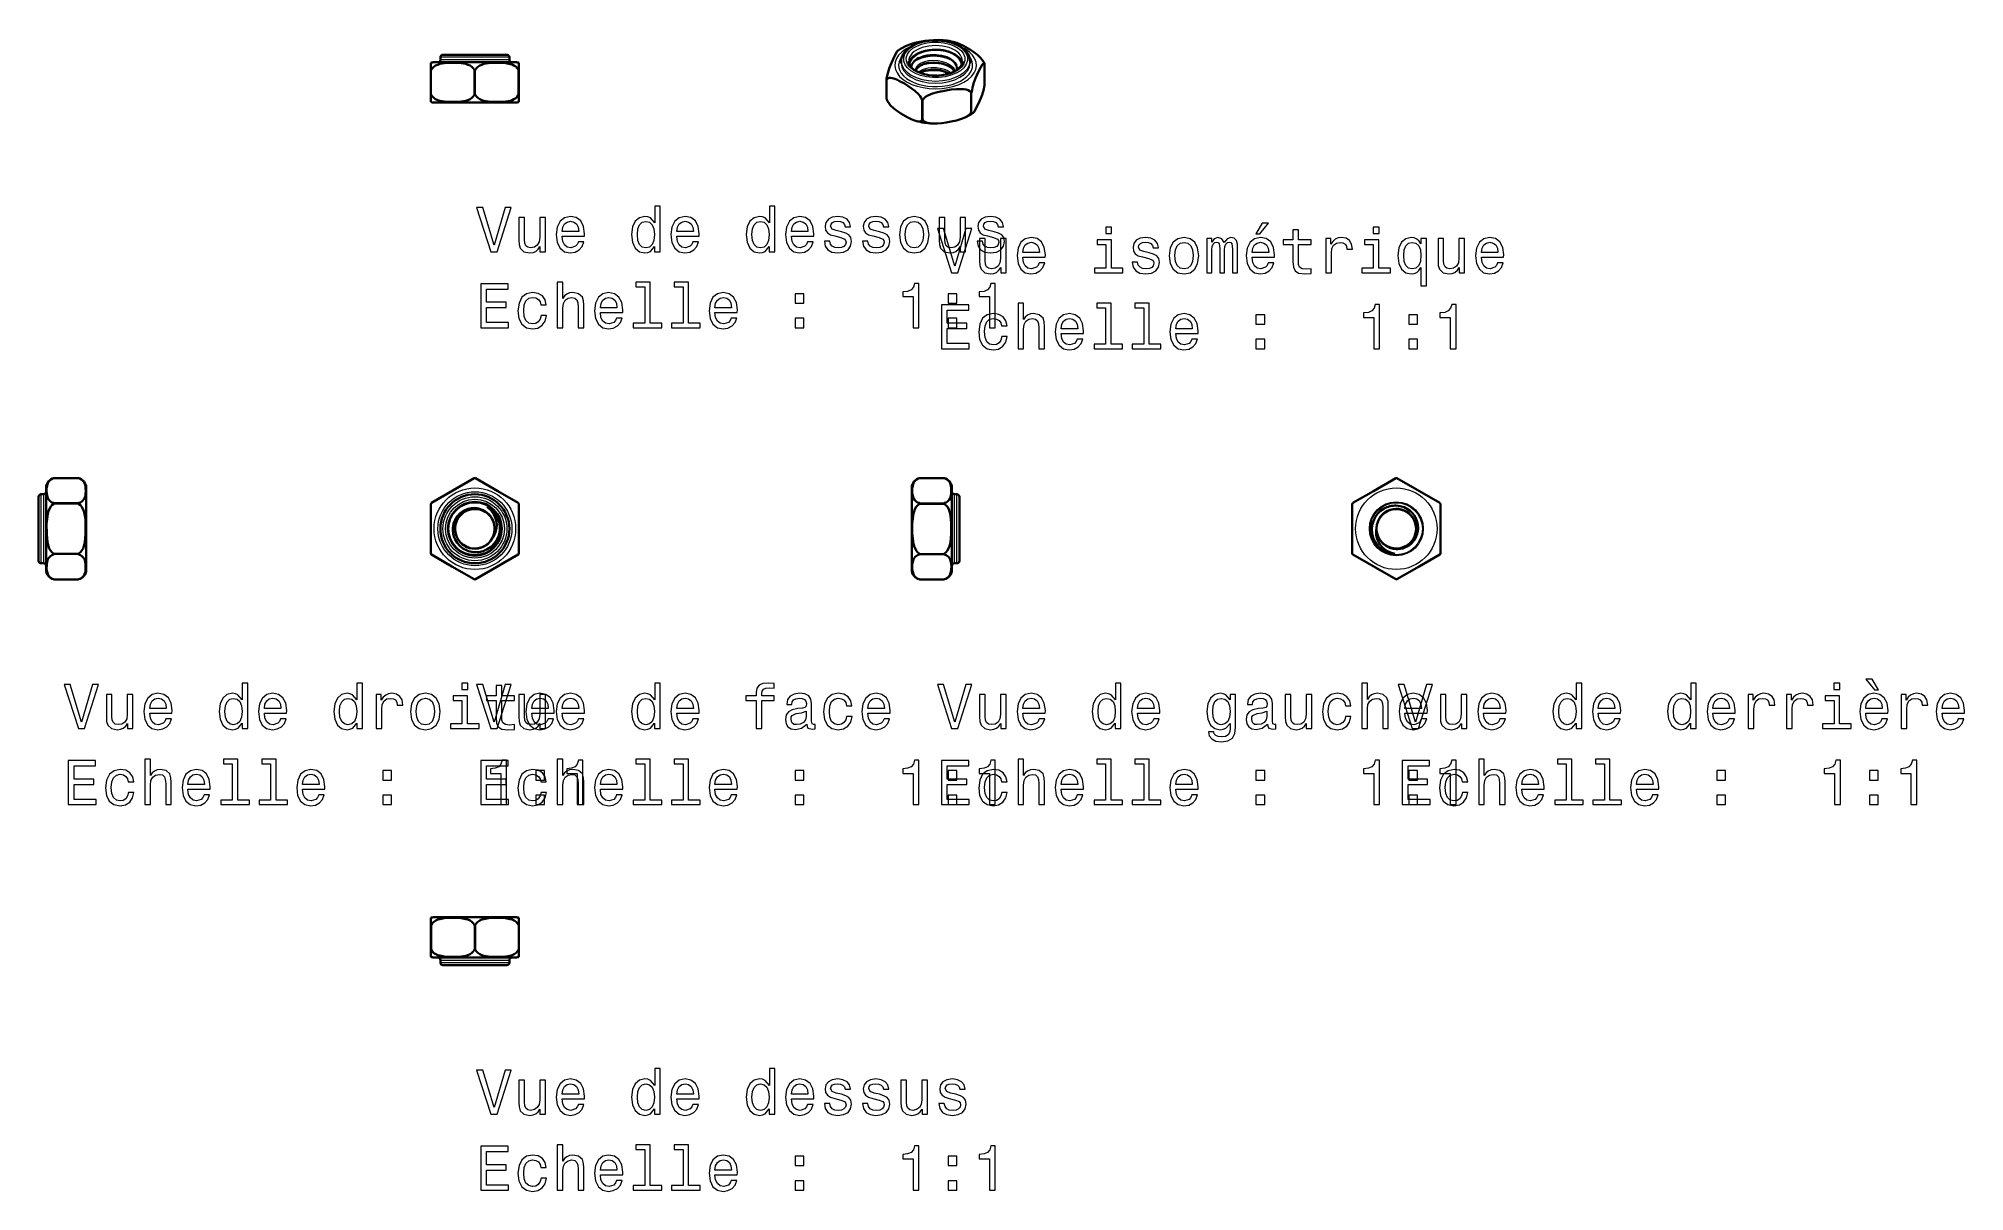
# Model space of a CAD drawing. Extents: x 560 to 713, y 368 to 459.
import ezdxf

# ---------------------------------------------------------------- set-up
doc = ezdxf.new("R2010")
doc.units = 0

msp = doc.modelspace()

# ---------------------------------------------------------------- linework, layer by layer
at = {"color": 7, "lineweight": 13, "ltscale": 0.101393}
for p, q in [((595.81, 457.98), (591.76, 457.98)), ((595.81, 457.78), (591.76, 457.78)), ((593.19, 386.22), (597.24, 386.22)), ((593.19, 386.02), (597.24, 386.02))]:
    msp.add_line(p, q, dxfattribs=at)
at = {"color": 7, "lineweight": 35, "ltscale": 0.005}
for p, q in [((591.76, 457.78), (591.76, 457.98)), ((597.24, 457.78), (597.24, 457.98)), ((591.76, 386.22), (591.76, 386.02)), ((597.24, 386.22), (597.24, 386.02))]:
    msp.add_line(p, q, dxfattribs=at)
at = {"color": 7, "lineweight": 35, "ltscale": 0.093997}
for p, q in [((595.72, 458.18), (591.96, 458.18)), ((593.28, 385.82), (597.04, 385.82))]:
    msp.add_line(p, q, dxfattribs=at)
at = {"color": 7, "lineweight": 35, "ltscale": 0.033075}
for p, q in [((597.04, 458.18), (595.72, 458.18)), ((591.96, 385.82), (593.28, 385.82))]:
    msp.add_line(p, q, dxfattribs=at)
at = {"color": 7, "lineweight": 13, "ltscale": 0.035677}
for p, q in [((597.24, 457.98), (595.81, 457.98)), ((597.24, 457.78), (595.81, 457.78)), ((591.76, 386.22), (593.19, 386.22)), ((591.76, 386.02), (593.19, 386.02))]:
    msp.add_line(p, q, dxfattribs=at)
at = {"color": 7, "lineweight": 35, "ltscale": 0.004082}
for p, q in [((628.37, 457.5), (628.37, 457.67)), ((633.85, 457.5), (633.85, 457.67))]:
    msp.add_line(p, q, dxfattribs=at)
at = {"color": 7, "lineweight": 35, "ltscale": 0.013631}
for p, q in [((591, 456.99), (591, 457.54)), ((598, 457.54), (598, 456.99)), ((591, 454.97), (591, 454.42)), ((598, 454.42), (598, 454.97)), ((591, 389.58), (591, 389.04)), ((598, 389.04), (598, 389.58)), ((591, 386.47), (591, 387.01)), ((598, 387.01), (598, 386.47))]:
    msp.add_line(p, q, dxfattribs=at)
at = {"color": 7, "lineweight": 35, "ltscale": 0.050592}
for p, q in [((591, 454.97), (591, 456.99)), ((598, 454.97), (598, 456.99)), ((591, 389.04), (591, 387.01)), ((598, 389.04), (598, 387.01))]:
    msp.add_line(p, q, dxfattribs=at)
at = {"color": 7, "lineweight": 13, "ltscale": 0.050592}
for p, q in [((591.05, 454.97), (591.05, 456.99)), ((594.45, 454.97), (594.45, 456.99)), ((594.55, 454.97), (594.55, 456.99)), ((597.95, 454.97), (597.95, 456.99)), ((563.04, 424.51), (561.01, 424.51)), ((629.8, 424.51), (631.82, 424.51)), ((563.04, 422.55), (561.01, 422.55)), ((563.04, 422.46), (561.01, 422.46)), ((629.8, 422.55), (631.82, 422.55)), ((629.8, 422.46), (631.82, 422.46)), ((563.04, 418.54), (561.01, 418.54)), ((563.04, 418.45), (561.01, 418.45)), ((629.8, 418.54), (631.82, 418.54)), ((629.8, 418.45), (631.82, 418.45)), ((563.04, 416.49), (561.01, 416.49)), ((629.8, 416.49), (631.82, 416.49)), ((591.05, 389.04), (591.05, 387.01)), ((594.45, 389.04), (594.45, 387.01)), ((594.55, 389.04), (594.55, 387.01)), ((597.95, 389.04), (597.95, 387.01))]:
    msp.add_line(p, q, dxfattribs=at)
at = {"color": 7, "lineweight": 35, "ltscale": 0.038873}
for p, q in [((592.81, 457.58), (591.26, 457.58)), ((592.81, 454.38), (591.26, 454.38)), ((596.19, 389.62), (597.74, 389.62)), ((596.19, 386.42), (597.74, 386.42))]:
    msp.add_line(p, q, dxfattribs=at)
at = {"color": 7, "lineweight": 35, "ltscale": 0.123199}
for p, q in [((597.74, 457.58), (592.81, 457.58)), ((597.74, 454.38), (592.81, 454.38)), ((591.26, 389.62), (596.19, 389.62)), ((591.26, 386.42), (596.19, 386.42))]:
    msp.add_line(p, q, dxfattribs=at)
at = {"color": 7, "lineweight": 35, "ltscale": 0.001182}
for p, q in [((627.22, 456.29), (627.22, 456.24)), ((635, 455.78), (635, 455.83))]:
    msp.add_line(p, q, dxfattribs=at)
at = {"color": 7, "lineweight": 35, "ltscale": 0.039698}
for p, q in [((627.22, 454.65), (627.22, 456.24)), ((635, 455.83), (635, 457.41))]:
    msp.add_line(p, q, dxfattribs=at)
at = {"color": 7, "lineweight": 13, "ltscale": 0.041308}
for p, q in [((627.25, 454.58), (627.25, 456.23)), ((635, 455.78), (635, 457.43)), ((630.02, 452.98), (630.02, 454.63)), ((630.12, 452.96), (630.12, 454.61)), ((633.91, 453.55), (633.91, 455.2)), ((633.98, 453.59), (633.98, 455.24))]:
    msp.add_line(p, q, dxfattribs=at)
at = {"color": 7, "lineweight": 35, "ltscale": 0.000565357}
msp.add_line((634.99, 457.45), (635, 457.43), dxfattribs=at)
at = {"color": 7, "lineweight": 35, "ltscale": 0.000439448}
msp.add_line((635, 457.43), (635, 457.41), dxfattribs=at)
at = {"color": 7, "lineweight": 35, "ltscale": 0.000440197}
msp.add_line((627.22, 454.64), (627.22, 454.65), dxfattribs=at)
at = {"color": 7, "lineweight": 35, "ltscale": 0.000564637}
msp.add_line((627.23, 454.61), (627.22, 454.64), dxfattribs=at)
at = {"color": 7, "lineweight": 35, "ltscale": 0.001421}
for p, q in [((561.07, 424.53), (561.01, 424.51)), ((631.82, 424.51), (631.77, 424.53)), ((561.07, 416.47), (561.01, 416.49)), ((631.82, 416.49), (631.77, 416.47))]:
    msp.add_line(p, q, dxfattribs=at)
at = {"color": 7, "lineweight": 35, "ltscale": 0.047829}
for p, q in [((562.98, 424.53), (561.07, 424.53)), ((629.85, 424.53), (631.77, 424.53)), ((562.98, 416.47), (561.07, 416.47)), ((629.85, 416.47), (631.77, 416.47))]:
    msp.add_line(p, q, dxfattribs=at)
at = {"color": 7, "lineweight": 35, "ltscale": 0.001422}
for p, q in [((562.98, 424.53), (563.04, 424.51)), ((629.8, 424.51), (629.85, 424.53)), ((562.98, 416.47), (563.04, 416.49)), ((629.8, 416.49), (629.85, 416.47))]:
    msp.add_line(p, q, dxfattribs=at)
at = {"color": 7, "lineweight": 35, "ltscale": 0.09815}
for p, q in [((594.45, 424.51), (591.05, 422.55)), ((667.77, 424.51), (671.17, 422.55)), ((594.55, 416.49), (597.95, 418.45)), ((667.67, 416.49), (664.27, 418.45))]:
    msp.add_line(p, q, dxfattribs=at)
at = {"color": 7, "lineweight": 35, "ltscale": 0.05114}
for p, q in [((594.55, 424.51), (596.32, 423.49)), ((667.67, 424.51), (665.9, 423.49)), ((594.45, 416.49), (592.68, 417.51)), ((667.77, 416.49), (669.54, 417.51))]:
    msp.add_line(p, q, dxfattribs=at)
at = {"color": 7, "lineweight": 35, "ltscale": 0.119293}
for p, q in [((559.82, 423.04), (559.82, 418.27)), ((633.01, 417.96), (633.01, 422.73))]:
    msp.add_line(p, q, dxfattribs=at)
at = {"color": 7, "lineweight": 13, "ltscale": 0.128681}
for p, q in [((560.02, 423.24), (560.02, 418.09)), ((560.22, 423.24), (560.22, 418.09)), ((632.61, 417.76), (632.61, 422.91)), ((632.81, 417.76), (632.81, 422.91))]:
    msp.add_line(p, q, dxfattribs=at)
at = {"color": 7, "lineweight": 35, "ltscale": 0.004999}
for p, q in [((560.22, 423.24), (560.02, 423.24)), ((632.61, 423.24), (632.81, 423.24)), ((560.22, 417.76), (560.02, 417.76)), ((632.61, 417.76), (632.81, 417.76))]:
    msp.add_line(p, q, dxfattribs=at)
at = {"color": 7, "lineweight": 35, "ltscale": 0.011832}
for p, q in [((560.42, 423.74), (560.42, 423.27)), ((563.62, 423.74), (563.62, 423.27)), ((629.21, 417.26), (629.21, 417.73)), ((632.41, 417.26), (632.41, 417.73))]:
    msp.add_line(p, q, dxfattribs=at)
at = {"color": 7, "lineweight": 35, "ltscale": 0.15024}
for p, q in [((560.42, 423.27), (560.42, 417.26)), ((563.62, 423.27), (563.62, 417.26)), ((629.21, 417.73), (629.21, 423.74)), ((632.41, 417.73), (632.41, 423.74))]:
    msp.add_line(p, q, dxfattribs=at)
at = {"color": 7, "lineweight": 35, "ltscale": 0.098149}
for p, q in [((591, 418.54), (591, 422.46)), ((598, 422.46), (598, 418.54)), ((664.22, 422.46), (664.22, 418.54)), ((671.22, 418.54), (671.22, 422.46))]:
    msp.add_line(p, q, dxfattribs=at)
at = {"color": 7, "lineweight": 35, "ltscale": 0.04701}
for p, q in [((597.95, 422.55), (596.32, 423.49)), ((664.27, 422.55), (665.9, 423.49)), ((591.05, 418.45), (592.68, 417.51)), ((671.17, 418.45), (669.54, 417.51))]:
    msp.add_line(p, q, dxfattribs=at)
at = {"color": 7, "lineweight": 13, "ltscale": 0.00839}
for p, q in [((632.61, 422.91), (632.61, 423.24)), ((632.81, 422.91), (632.81, 423.24)), ((560.02, 418.09), (560.02, 417.76)), ((560.22, 418.09), (560.22, 417.76))]:
    msp.add_line(p, q, dxfattribs=at)
at = {"color": 7, "lineweight": 35, "ltscale": 0.007777}
for p, q in [((633.01, 422.73), (633.01, 423.04)), ((559.82, 418.27), (559.82, 417.96))]:
    msp.add_line(p, q, dxfattribs=at)
at = {"color": 7, "lineweight": 35, "ltscale": 0.002131}
msp.add_line((595.47, 422.25), (595.53, 422.2), dxfattribs=at)
at = {"color": 7, "lineweight": 35}
for points in [[(633.85, 457.67), (633.81, 457.95), (633.72, 458.19), (633.55, 458.43), (633.33, 458.65), (633.03, 458.86), (632.68, 459.04), (632.2, 459.2), (631.68, 459.3), (631.14, 459.33), (630.6, 459.31), (630.08, 459.21), (629.6, 459.06), (629.24, 458.89), (628.93, 458.68), (628.68, 458.44), (628.52, 458.23), (628.49, 458.17)], [(628.85, 458.92), (629.06, 459), (629.46, 459.11), (629.87, 459.2), (630.29, 459.27)], [(631.38, 459.35), (630.95, 459.34), (630.62, 459.31), (630.29, 459.27)], [(632.67, 459.16), (632.79, 459.12), (633.04, 459.02), (633.32, 458.88), (633.88, 458.56), (634.15, 458.38), (634.43, 458.16), (634.69, 457.92), (634.81, 457.78), (634.93, 457.58)], [(628.14, 458.52), (628.09, 458.48), (628.04, 458.41), (627.93, 458.23), (627.73, 457.82), (627.52, 457.35), (627.42, 457.08), (627.28, 456.61), (627.22, 456.29)], [(628.97, 457.67), (629, 457.47), (629.09, 457.3), (629.24, 457.12), (629.44, 456.96), (629.76, 456.78), (630.13, 456.65), (630.56, 456.55), (631.08, 456.51), (631.61, 456.55), (632.04, 456.63), (632.42, 456.76), (632.75, 456.93), (632.96, 457.1), (633.12, 457.27), (633.18, 457.38)], [(629.7, 457.83), (629.99, 457.96), (630.32, 458.04), (630.67, 458.09), (630.95, 458.11), (631.23, 458.09), (631.51, 458.06), (631.77, 458.01), (632.03, 457.93), (632.27, 457.83)], [(630.68, 458.15), (631.13, 458.15), (631.58, 458.09), (632, 457.97), (632.26, 457.84), (632.47, 457.69), (632.64, 457.52), (632.76, 457.33), (632.81, 457.16), (632.81, 456.98)], [(591.05, 456.99), (591.01, 456.93), (591, 456.95), (591, 456.99)], [(591.05, 456.99), (591.13, 457.11), (591.23, 457.21), (591.38, 457.31), (591.55, 457.38), (591.72, 457.44), (592.08, 457.5), (592.38, 457.53), (592.68, 457.54)], [(594.45, 456.99), (594.37, 457.11), (594.27, 457.21), (594.12, 457.31), (593.95, 457.38), (593.78, 457.44), (593.42, 457.5), (593.05, 457.53), (592.68, 457.54)], [(594.45, 456.99), (594.47, 456.95), (594.52, 456.94), (594.55, 456.99)], [(594.55, 456.99), (594.63, 457.11), (594.73, 457.21), (594.88, 457.31), (595.05, 457.38), (595.22, 457.44), (595.58, 457.5), (595.92, 457.53), (596.6, 457.53), (596.95, 457.5), (597.29, 457.43), (597.45, 457.39), (597.6, 457.32), (597.75, 457.23), (597.86, 457.12), (597.95, 456.99)], [(597.95, 456.99), (597.99, 456.93), (598, 456.95), (598, 456.99)], [(627.22, 456.24), (627.22, 456.22), (627.23, 456.21), (627.23, 456.21), (627.25, 456.23)], [(630.02, 454.63), (629.96, 454.76), (629.88, 454.89), (629.75, 455.05), (629.47, 455.31), (629.18, 455.53), (628.9, 455.71), (628.63, 455.88), (628.25, 456.08), (628.07, 456.17), (627.79, 456.28), (627.66, 456.32), (627.53, 456.34), (627.42, 456.33), (627.32, 456.3), (627.25, 456.23)], [(629.54, 456.89), (629.6, 457.05), (629.74, 457.2), (629.94, 457.34), (629.98, 457.36)], [(632.6, 456.85), (632.47, 457.03), (632.3, 457.18), (632.06, 457.33), (631.7, 457.46), (631.32, 457.54), (630.92, 457.57), (630.53, 457.53), (630.18, 457.45), (629.98, 457.36)], [(632.2, 456.68), (631.88, 456.83), (631.51, 456.94), (631.11, 456.99), (630.72, 456.98), (630.33, 456.92), (630.03, 456.81), (629.98, 456.79)], [(630.13, 457.43), (630.53, 457.51), (630.94, 457.53), (631.35, 457.51), (631.6, 457.47), (631.85, 457.41)], [(630.13, 456.86), (630.53, 456.93), (630.94, 456.96), (631.35, 456.94), (631.6, 456.9), (631.85, 456.84)], [(633.98, 455.24), (634.04, 455.54), (634.13, 455.88), (634.29, 456.32), (634.5, 456.79), (634.7, 457.2), (634.8, 457.37), (634.9, 457.47), (634.93, 457.49), (634.94, 457.49), (634.97, 457.48), (634.99, 457.45)], [(591.05, 454.97), (591.01, 455.02), (591, 455), (591, 454.97)], [(591.05, 454.97), (591.13, 454.85), (591.23, 454.75), (591.38, 454.65), (591.55, 454.57), (591.72, 454.52), (592.08, 454.46), (592.38, 454.43), (592.68, 454.42)], [(594.45, 454.97), (594.37, 454.85), (594.27, 454.75), (594.12, 454.65), (593.95, 454.57), (593.78, 454.52), (593.42, 454.46), (593.05, 454.43), (592.68, 454.42)], [(594.45, 454.97), (594.47, 455.01), (594.52, 455.02), (594.55, 454.97)], [(594.55, 454.97), (594.63, 454.85), (594.73, 454.75), (594.88, 454.65), (595.05, 454.57), (595.22, 454.52), (595.58, 454.46), (595.92, 454.43), (596.6, 454.43), (596.95, 454.46), (597.29, 454.52), (597.45, 454.57), (597.6, 454.64), (597.75, 454.73), (597.86, 454.83), (597.95, 454.97)], [(597.95, 454.97), (597.99, 455.02), (598, 455), (598, 454.97)], [(627.22, 454.65), (627.22, 454.65), (627.22, 454.66), (627.22, 454.65), (627.22, 454.65), (627.25, 454.58)], [(630.12, 454.61), (630.1, 454.58), (630.06, 454.57), (630.02, 454.63)], [(630.12, 454.61), (630.21, 454.73), (630.32, 454.82), (630.49, 454.93), (630.68, 455.02), (630.87, 455.1), (631.27, 455.21), (631.94, 455.34)], [(633.91, 455.2), (633.83, 455.29), (633.71, 455.35), (633.54, 455.4), (633.36, 455.44), (633.16, 455.45), (632.76, 455.44), (632.35, 455.4), (631.94, 455.34)], [(633.98, 455.24), (633.96, 455.17), (633.91, 455.2)], [(634.08, 453.54), (634.13, 453.59), (634.19, 453.66), (634.29, 453.84), (634.5, 454.25), (634.7, 454.72), (634.8, 454.99), (634.94, 455.45), (635, 455.78)], [(629.55, 452.91), (629.43, 452.94), (629.18, 453.05), (628.9, 453.18), (628.35, 453.51), (628.07, 453.69), (627.79, 453.9), (627.53, 454.15), (627.42, 454.29), (627.29, 454.49)], [(633.37, 453.15), (633.16, 453.07), (632.76, 452.95), (632.35, 452.87), (631.94, 452.8)], [(633.91, 453.55), (633.83, 453.44), (633.71, 453.34), (633.55, 453.23), (633.37, 453.15)], [(633.98, 453.59), (633.98, 453.6), (633.96, 453.61), (633.91, 453.55)], [(633.98, 453.59), (634, 453.55), (634.02, 453.53), (634.04, 453.53), (634.05, 453.53), (634.08, 453.54)], [(630.02, 452.98), (629.96, 452.92), (629.88, 452.88), (629.8, 452.87), (629.62, 452.89), (629.55, 452.91)], [(630.12, 452.96), (630.1, 452.99), (630.06, 453.01), (630.02, 452.98)], [(630.12, 452.96), (630.21, 452.88), (630.32, 452.81), (630.49, 452.76), (630.68, 452.73), (630.85, 452.71)], [(630.85, 452.71), (631.27, 452.72), (631.6, 452.75), (631.94, 452.8)], [(561.01, 424.51), (560.89, 424.47), (560.79, 424.41), (560.69, 424.32), (560.62, 424.22), (560.56, 424.12), (560.5, 423.92), (560.47, 423.7), (560.47, 423.49)], [(563.04, 424.51), (563.16, 424.47), (563.25, 424.41), (563.35, 424.32), (563.43, 424.22), (563.48, 424.12), (563.55, 423.92), (563.57, 423.7), (563.58, 423.49)], [(629.8, 424.51), (629.68, 424.47), (629.58, 424.41), (629.48, 424.32), (629.41, 424.22), (629.35, 424.12), (629.29, 423.92), (629.26, 423.72), (629.26, 423.33), (629.29, 423.13), (629.36, 422.93), (629.44, 422.8), (629.56, 422.67), (629.67, 422.6), (629.8, 422.55)], [(631.82, 424.51), (631.94, 424.47), (632.04, 424.41), (632.14, 424.32), (632.22, 424.22), (632.27, 424.12), (632.33, 423.92), (632.36, 423.72), (632.36, 423.33), (632.33, 423.13), (632.27, 422.93), (632.19, 422.8), (632.06, 422.67), (631.96, 422.6), (631.82, 422.55)], [(561.01, 422.55), (560.89, 422.59), (560.79, 422.65), (560.69, 422.74), (560.62, 422.84), (560.56, 422.94), (560.5, 423.14), (560.48, 423.32), (560.47, 423.49)], [(561.01, 422.46), (560.89, 422.37), (560.79, 422.26), (560.69, 422.08), (560.62, 421.89), (560.56, 421.69), (560.5, 421.27), (560.47, 420.88), (560.48, 420.09), (560.5, 419.7), (560.57, 419.3), (560.62, 419.12), (560.68, 418.94), (560.77, 418.77), (560.88, 418.64), (561.01, 418.54)], [(561.01, 422.55), (561.05, 422.53), (561.07, 422.51), (561.01, 422.46)], [(563.04, 422.55), (563, 422.53), (562.98, 422.51), (563.04, 422.46)], [(563.04, 422.55), (563.16, 422.59), (563.25, 422.65), (563.35, 422.74), (563.43, 422.84), (563.48, 422.94), (563.55, 423.14), (563.57, 423.32), (563.58, 423.49)], [(563.04, 422.46), (563.16, 422.37), (563.25, 422.26), (563.35, 422.08), (563.43, 421.89), (563.48, 421.69), (563.55, 421.27), (563.57, 420.88), (563.57, 420.09), (563.54, 419.7), (563.48, 419.3), (563.43, 419.12), (563.36, 418.94), (563.27, 418.77), (563.17, 418.64), (563.04, 418.54)], [(629.8, 418.54), (629.68, 418.63), (629.58, 418.74), (629.48, 418.92), (629.41, 419.11), (629.35, 419.31), (629.29, 419.73), (629.26, 420.12), (629.26, 420.91), (629.29, 421.3), (629.36, 421.7), (629.4, 421.88), (629.47, 422.06), (629.56, 422.23), (629.67, 422.36), (629.8, 422.46)], [(629.8, 422.55), (629.84, 422.53), (629.85, 422.51), (629.8, 422.46)], [(631.82, 422.55), (631.78, 422.53), (631.77, 422.51), (631.82, 422.46)], [(631.82, 418.54), (631.94, 418.63), (632.04, 418.74), (632.14, 418.92), (632.22, 419.11), (632.27, 419.31), (632.33, 419.73), (632.36, 420.12), (632.36, 420.91), (632.33, 421.3), (632.27, 421.7), (632.22, 421.88), (632.15, 422.06), (632.06, 422.23), (631.96, 422.36), (631.82, 422.46)], [(593.55, 418.94), (593.3, 419.14), (593.09, 419.38), (592.92, 419.65), (592.83, 419.88), (592.77, 420.12), (592.74, 420.35), (592.75, 420.58), (592.81, 420.91), (592.93, 421.22), (593.11, 421.5), (593.34, 421.74), (593.51, 421.87), (593.7, 421.98), (593.96, 422.08), (594.23, 422.14), (594.5, 422.15)], [(596.42, 421.05), (596.48, 420.69), (596.47, 420.33), (596.39, 419.97), (596.24, 419.63), (596.04, 419.33), (595.78, 419.07), (595.48, 418.87), (595.16, 418.72), (594.83, 418.65), (594.5, 418.63)], [(595.53, 422.2), (595.8, 421.94), (596, 421.64), (596.15, 421.31), (596.21, 421.05), (596.24, 420.8), (596.23, 420.55), (596.15, 420.22), (596.01, 419.91)], [(666.23, 419.17), (666.03, 419.46), (665.88, 419.78), (665.8, 420.12), (665.77, 420.46), (665.81, 420.79), (665.9, 421.11), (666.04, 421.41), (666.23, 421.68), (666.47, 421.92), (666.75, 422.1)], [(667.72, 422.34), (668.03, 422.3), (668.34, 422.21), (668.62, 422.06), (668.81, 421.92), (668.98, 421.76), (669.13, 421.58), (669.25, 421.39), (669.36, 421.12), (669.43, 420.83), (669.45, 420.54), (669.43, 420.32), (669.39, 420.1), (669.28, 419.82), (669.12, 419.56), (668.92, 419.33), (668.76, 419.2), (668.58, 419.09)], [(596.01, 419.91), (595.97, 419.85), (595.96, 419.86), (596.01, 420.06), (596.04, 420.19), (596.07, 420.44)], [(666.11, 420.37), (666.12, 420.43), (666.12, 420.45), (666.14, 420.41), (666.17, 420.22), (666.24, 419.97), (666.28, 419.88)], [(667.61, 418.5), (667.25, 418.61), (666.91, 418.78), (666.62, 419.02), (666.44, 419.23), (666.3, 419.45), (666.2, 419.68), (666.12, 420.03), (666.11, 420.37)], [(561.01, 416.49), (560.89, 416.53), (560.79, 416.59), (560.69, 416.68), (560.62, 416.78), (560.56, 416.88), (560.5, 417.08), (560.47, 417.28), (560.48, 417.67), (560.5, 417.87), (560.57, 418.07), (560.65, 418.2), (560.77, 418.33), (560.88, 418.4), (561.01, 418.45)], [(561.01, 418.45), (561.05, 418.47), (561.07, 418.49), (561.01, 418.54)], [(563.04, 418.45), (563, 418.47), (562.98, 418.49), (563.04, 418.54)], [(563.04, 416.49), (563.16, 416.53), (563.25, 416.59), (563.35, 416.68), (563.43, 416.78), (563.48, 416.88), (563.55, 417.08), (563.57, 417.28), (563.57, 417.67), (563.54, 417.87), (563.48, 418.07), (563.4, 418.2), (563.27, 418.33), (563.17, 418.4), (563.04, 418.45)], [(629.8, 418.45), (629.68, 418.41), (629.58, 418.35), (629.48, 418.26), (629.41, 418.16), (629.35, 418.06), (629.29, 417.86), (629.26, 417.68), (629.25, 417.51)], [(629.8, 418.45), (629.84, 418.47), (629.85, 418.49), (629.8, 418.54)], [(631.82, 418.45), (631.78, 418.47), (631.77, 418.49), (631.82, 418.54)], [(631.82, 418.45), (631.94, 418.41), (632.04, 418.35), (632.14, 418.26), (632.22, 418.16), (632.27, 418.06), (632.33, 417.86), (632.36, 417.68), (632.37, 417.51)], [(629.8, 416.49), (629.68, 416.53), (629.58, 416.59), (629.48, 416.68), (629.41, 416.78), (629.35, 416.88), (629.29, 417.08), (629.26, 417.3), (629.25, 417.51)], [(631.82, 416.49), (631.94, 416.53), (632.04, 416.59), (632.14, 416.68), (632.22, 416.78), (632.27, 416.88), (632.33, 417.08), (632.36, 417.3), (632.37, 417.51)], [(591.05, 389.04), (591.01, 388.98), (591, 389), (591, 389.04)], [(594.45, 389.04), (594.37, 389.16), (594.27, 389.25), (594.12, 389.35), (593.95, 389.43), (593.78, 389.48), (593.42, 389.55), (593.08, 389.57), (592.4, 389.57), (592.05, 389.54), (591.71, 389.48), (591.55, 389.43), (591.4, 389.36), (591.25, 389.27), (591.14, 389.17), (591.05, 389.04)], [(594.45, 389.04), (594.47, 389), (594.52, 388.99), (594.55, 389.04)], [(594.55, 389.04), (594.63, 389.16), (594.73, 389.25), (594.88, 389.35), (595.05, 389.43), (595.22, 389.48), (595.58, 389.55), (595.95, 389.57), (596.32, 389.58)], [(597.95, 389.04), (597.87, 389.16), (597.77, 389.25), (597.62, 389.35), (597.45, 389.43), (597.28, 389.48), (596.92, 389.55), (596.62, 389.57), (596.32, 389.58)], [(597.95, 389.04), (597.99, 388.98), (598, 389), (598, 389.04)], [(591.05, 387.01), (591.01, 387.07), (591, 387.05), (591, 387.01)], [(594.45, 387.01), (594.37, 386.89), (594.27, 386.79), (594.12, 386.69), (593.95, 386.62), (593.78, 386.56), (593.42, 386.5), (593.08, 386.47), (592.4, 386.48), (592.05, 386.5), (591.71, 386.57), (591.55, 386.62), (591.4, 386.68), (591.25, 386.77), (591.14, 386.88), (591.05, 387.01)], [(594.45, 387.01), (594.47, 387.05), (594.52, 387.06), (594.55, 387.01)], [(594.55, 387.01), (594.63, 386.89), (594.73, 386.79), (594.88, 386.69), (595.05, 386.62), (595.22, 386.56), (595.58, 386.5), (595.95, 386.47), (596.32, 386.47)], [(597.95, 387.01), (597.87, 386.89), (597.77, 386.79), (597.62, 386.69), (597.45, 386.62), (597.28, 386.56), (596.92, 386.5), (596.62, 386.48), (596.32, 386.47)], [(597.95, 387.01), (597.99, 387.07), (598, 387.05), (598, 387.01)]]:
    msp.add_lwpolyline(points, dxfattribs=at)
at = {"color": 7, "lineweight": 13}
for points in [[(632.68, 456.89), (632.55, 457.1), (632.37, 457.28), (632.14, 457.43), (631.96, 457.52), (631.77, 457.59), (631.55, 457.65), (631.32, 457.69), (630.87, 457.71), (630.55, 457.68), (630.24, 457.61), (629.97, 457.5)], [(629.97, 457.5), (629.82, 457.42), (629.7, 457.32), (629.6, 457.22), (629.54, 457.11), (629.5, 457.02), (629.49, 456.92)], [(632.34, 456.73), (632.19, 456.83), (632.02, 456.92), (631.82, 457), (631.6, 457.06), (631.18, 457.13), (630.75, 457.13), (630.52, 457.1), (630.3, 457.06), (630.13, 457), (629.97, 456.93)]]:
    msp.add_lwpolyline(points, dxfattribs=at)
for points in [[(596.9, 446.03), (596.02, 443.05), (595.12, 446.03), (594.64, 446.03), (595.77, 442.52), (596.27, 442.52), (597.37, 446.03)], [(608.78, 442.94), (608.78, 442.52), (609.23, 442.52), (609.23, 446.14), (608.79, 446.14), (608.79, 444.82), (608.45, 445.2), (608.24, 445.29), (608.01, 445.33), (607.58, 445.22), (607.24, 444.94), (607.03, 444.49), (606.95, 443.88), (607.03, 443.27), (607.24, 442.81), (607.58, 442.52), (608.01, 442.43), (608.24, 442.46), (608.45, 442.55)], [(617.89, 442.94), (617.89, 442.52), (618.33, 442.52), (618.33, 446.14), (617.9, 446.14), (617.9, 444.82), (617.56, 445.2), (617.35, 445.29), (617.11, 445.33), (616.69, 445.22), (616.35, 444.94), (616.14, 444.49), (616.06, 443.88), (616.14, 443.27), (616.35, 442.81), (616.69, 442.52), (617.11, 442.43), (617.35, 442.46), (617.56, 442.55)], [(600.1, 445.23), (599.65, 445.23), (599.65, 443.67), (599.6, 443.3), (599.46, 443.04), (599.23, 442.88), (598.93, 442.83), (598.7, 442.87), (598.54, 442.99), (598.46, 443.2), (598.44, 443.49), (598.44, 445.23), (597.99, 445.23), (597.99, 443.45), (598.01, 443.09), (598.11, 442.79), (598.4, 442.52), (598.87, 442.43), (599.12, 442.46), (599.34, 442.55), (599.52, 442.71), (599.67, 442.94), (599.67, 442.52), (600.1, 442.52)], [(601.43, 443.75), (603.21, 443.75), (603.21, 443.95), (603.13, 444.53), (602.91, 444.97), (602.56, 445.23), (602.09, 445.33), (601.63, 445.22), (601.28, 444.94), (601.05, 444.48), (600.97, 443.88), (601.05, 443.26), (601.27, 442.8), (601.62, 442.52), (602.07, 442.43), (602.47, 442.49), (602.79, 442.66), (603.03, 442.94), (603.16, 443.3), (602.73, 443.3), (602.63, 443.1), (602.5, 442.95), (602.13, 442.82), (601.84, 442.88), (601.63, 443.06), (601.48, 443.34), (601.43, 443.73)], [(601.43, 444.12), (601.49, 444.47), (601.63, 444.73), (601.83, 444.88), (602.11, 444.94), (602.37, 444.88), (602.58, 444.73), (602.71, 444.47), (602.75, 444.12)], [(608.08, 444.93), (608.37, 444.86), (608.6, 444.66), (608.73, 444.33), (608.78, 443.88), (608.73, 443.42), (608.6, 443.09), (608.37, 442.89), (608.08, 442.82), (607.8, 442.89), (607.59, 443.09), (607.45, 443.42), (607.41, 443.88), (607.45, 444.33), (607.59, 444.65), (607.8, 444.86)], [(610.54, 443.75), (612.32, 443.75), (612.32, 443.95), (612.24, 444.53), (612.02, 444.97), (611.67, 445.23), (611.2, 445.33), (610.74, 445.22), (610.39, 444.94), (610.16, 444.48), (610.08, 443.88), (610.15, 443.26), (610.38, 442.8), (610.73, 442.52), (611.18, 442.43), (611.58, 442.49), (611.9, 442.66), (612.14, 442.94), (612.27, 443.3), (611.83, 443.3), (611.74, 443.1), (611.61, 442.95), (611.24, 442.82), (610.95, 442.88), (610.73, 443.06), (610.59, 443.34), (610.54, 443.73)], [(610.54, 444.12), (610.6, 444.47), (610.73, 444.73), (610.94, 444.88), (611.21, 444.94), (611.48, 444.88), (611.69, 444.73), (611.81, 444.47), (611.86, 444.12)], [(617.19, 444.93), (617.48, 444.86), (617.7, 444.66), (617.84, 444.33), (617.89, 443.88), (617.84, 443.42), (617.7, 443.09), (617.48, 442.89), (617.19, 442.82), (616.91, 442.89), (616.7, 443.09), (616.56, 443.42), (616.51, 443.88), (616.56, 444.33), (616.7, 444.65), (616.91, 444.86)], [(619.65, 443.75), (621.43, 443.75), (621.43, 443.95), (621.35, 444.53), (621.13, 444.97), (620.78, 445.23), (620.31, 445.33), (619.85, 445.22), (619.49, 444.94), (619.27, 444.48), (619.19, 443.88), (619.26, 443.26), (619.49, 442.8), (619.84, 442.52), (620.29, 442.43), (620.68, 442.49), (621.01, 442.66), (621.24, 442.94), (621.38, 443.3), (620.94, 443.3), (620.85, 443.1), (620.72, 442.95), (620.35, 442.82), (620.06, 442.88), (619.84, 443.06), (619.7, 443.34), (619.65, 443.73)], [(619.65, 444.12), (619.71, 444.47), (619.84, 444.73), (620.05, 444.88), (620.32, 444.94), (620.59, 444.88), (620.8, 444.73), (620.92, 444.47), (620.97, 444.12)], [(623.62, 444.1), (623.2, 444.2), (622.88, 444.32), (622.77, 444.55), (622.8, 444.72), (622.91, 444.84), (623.08, 444.92), (623.33, 444.95), (623.56, 444.92), (623.75, 444.83), (623.87, 444.69), (623.92, 444.51), (624.36, 444.51), (624.36, 444.52), (624.28, 444.85), (624.07, 445.1), (623.75, 445.27), (623.33, 445.33), (622.9, 445.27), (622.59, 445.1), (622.39, 444.85), (622.33, 444.54), (622.37, 444.24), (622.52, 444.02), (622.75, 443.87), (623.09, 443.77), (623.58, 443.65), (623.88, 443.52), (623.96, 443.42), (623.99, 443.27), (623.95, 443.08), (623.83, 442.94), (623.63, 442.85), (623.37, 442.82), (623.09, 442.85), (622.89, 442.96), (622.75, 443.13), (622.7, 443.36), (622.27, 443.36), (622.34, 442.96), (622.55, 442.67), (622.87, 442.49), (623.33, 442.43), (623.8, 442.49), (624.15, 442.67), (624.36, 442.95), (624.44, 443.32), (624.38, 443.64), (624.22, 443.85), (623.97, 443.99)], [(626.66, 444.1), (626.23, 444.2), (625.91, 444.32), (625.81, 444.55), (625.84, 444.72), (625.94, 444.84), (626.12, 444.92), (626.36, 444.95), (626.6, 444.92), (626.79, 444.83), (626.91, 444.69), (626.96, 444.51), (627.39, 444.51), (627.39, 444.52), (627.32, 444.85), (627.11, 445.1), (626.79, 445.27), (626.36, 445.33), (625.93, 445.27), (625.62, 445.1), (625.43, 444.85), (625.36, 444.54), (625.41, 444.24), (625.55, 444.02), (625.78, 443.87), (626.12, 443.77), (626.62, 443.65), (626.92, 443.52), (627, 443.42), (627.03, 443.27), (626.98, 443.08), (626.86, 442.94), (626.67, 442.85), (626.4, 442.82), (626.13, 442.85), (625.92, 442.96), (625.79, 443.13), (625.73, 443.36), (625.3, 443.36), (625.37, 442.96), (625.58, 442.67), (625.91, 442.49), (626.36, 442.43), (626.84, 442.49), (627.19, 442.67), (627.4, 442.95), (627.47, 443.32), (627.42, 443.64), (627.26, 443.85), (627, 443.99)], [(628.24, 443.87), (628.32, 443.26), (628.55, 442.8), (628.92, 442.52), (629.41, 442.43), (629.9, 442.52), (630.27, 442.8), (630.5, 443.25), (630.59, 443.87), (630.5, 444.49), (630.27, 444.95), (629.9, 445.22), (629.41, 445.33), (628.92, 445.22), (628.55, 444.94), (628.32, 444.49)], [(628.69, 443.88), (628.74, 444.33), (628.88, 444.66), (629.11, 444.86), (629.41, 444.93), (629.72, 444.86), (629.94, 444.67), (630.09, 444.33), (630.14, 443.88), (630.09, 443.42), (629.94, 443.09), (629.72, 442.88), (629.41, 442.82), (629.11, 442.88), (628.88, 443.09), (628.74, 443.42)], [(633.51, 444.36), (632.63, 441.38), (631.73, 444.36), (631.25, 444.36), (632.38, 440.85), (632.88, 440.85), (633.99, 444.36)], [(633.49, 445.23), (633.05, 445.23), (633.05, 443.67), (633, 443.3), (632.85, 443.04), (632.63, 442.88), (632.33, 442.83), (632.09, 442.87), (631.94, 442.99), (631.86, 443.2), (631.84, 443.49), (631.84, 445.23), (631.39, 445.23), (631.39, 443.45), (631.41, 443.09), (631.5, 442.79), (631.79, 442.52), (632.26, 442.43), (632.52, 442.46), (632.73, 442.55), (632.92, 442.71), (633.07, 442.94), (633.07, 442.52), (633.49, 442.52)], [(635.77, 444.1), (635.34, 444.2), (635.02, 444.32), (634.92, 444.55), (634.95, 444.72), (635.05, 444.84), (635.22, 444.92), (635.47, 444.95), (635.71, 444.92), (635.89, 444.83), (636.02, 444.69), (636.07, 444.51), (636.5, 444.51), (636.5, 444.52), (636.42, 444.85), (636.22, 445.1), (635.89, 445.27), (635.47, 445.33), (635.04, 445.27), (634.73, 445.1), (634.53, 444.85), (634.47, 444.54), (634.52, 444.24), (634.66, 444.02), (634.89, 443.87), (635.23, 443.77), (635.72, 443.65), (636.03, 443.52), (636.11, 443.42), (636.14, 443.27), (636.09, 443.08), (635.97, 442.94), (635.77, 442.85), (635.51, 442.82), (635.23, 442.85), (635.03, 442.96), (634.9, 443.13), (634.84, 443.36), (634.41, 443.36), (634.48, 442.96), (634.69, 442.67), (635.02, 442.49), (635.47, 442.43), (635.95, 442.49), (636.29, 442.67), (636.51, 442.95), (636.58, 443.32), (636.53, 443.64), (636.37, 443.85), (636.11, 443.99)], [(645.1, 444.47), (644.63, 444.47), (644.63, 443.97), (645.1, 443.97)], [(656.57, 443.93), (656.87, 443.93), (657.57, 444.79), (657.07, 444.79)], [(659.5, 443.09), (659.5, 441.73), (659.54, 441.3), (659.68, 440.99), (659.96, 440.82), (660.44, 440.76), (660.96, 440.78), (660.96, 441.16), (660.58, 441.13), (660.23, 441.17), (660.04, 441.3), (659.96, 441.51), (659.95, 441.81), (659.95, 443.09), (660.96, 443.09), (660.96, 443.47), (659.95, 443.47), (659.95, 444.26), (659.5, 444.26), (659.5, 443.47), (658.74, 443.47), (658.74, 443.09)], [(666.35, 444.47), (665.88, 444.47), (665.88, 443.97), (666.35, 443.97)], [(636.71, 443.56), (636.27, 443.56), (636.27, 442), (636.22, 441.63), (636.07, 441.37), (635.84, 441.21), (635.54, 441.16), (635.31, 441.2), (635.16, 441.32), (635.07, 441.53), (635.05, 441.82), (635.05, 443.56), (634.61, 443.56), (634.61, 441.78), (634.62, 441.42), (634.72, 441.12), (635.01, 440.85), (635.48, 440.76), (635.73, 440.79), (635.95, 440.88), (636.13, 441.04), (636.29, 441.27), (636.29, 440.85), (636.71, 440.85)], [(638.05, 442.08), (639.82, 442.08), (639.83, 442.28), (639.75, 442.86), (639.52, 443.3), (639.17, 443.56), (638.7, 443.66), (638.24, 443.55), (637.89, 443.27), (637.66, 442.81), (637.58, 442.21), (637.66, 441.59), (637.88, 441.13), (638.23, 440.85), (638.69, 440.76), (639.08, 440.82), (639.4, 440.99), (639.64, 441.27), (639.78, 441.63), (639.34, 441.63), (639.25, 441.43), (639.12, 441.28), (638.74, 441.15), (638.45, 441.21), (638.24, 441.39), (638.1, 441.67), (638.05, 442.06)], [(638.05, 442.45), (638.1, 442.8), (638.24, 443.06), (638.44, 443.21), (638.72, 443.27), (638.98, 443.21), (639.19, 443.06), (639.32, 442.8), (639.36, 442.45)], [(645.09, 441.22), (645.09, 443.47), (643.95, 443.47), (643.95, 443.09), (644.64, 443.09), (644.64, 441.22), (643.73, 441.22), (643.73, 440.85), (646, 440.85), (646, 441.22)], [(648.09, 442.43), (647.66, 442.53), (647.35, 442.65), (647.24, 442.88), (647.27, 443.05), (647.38, 443.17), (647.55, 443.25), (647.79, 443.28), (648.03, 443.25), (648.22, 443.16), (648.34, 443.02), (648.39, 442.84), (648.82, 442.84), (648.82, 442.85), (648.75, 443.18), (648.54, 443.43), (648.22, 443.6), (647.79, 443.66), (647.37, 443.6), (647.05, 443.43), (646.86, 443.18), (646.8, 442.87), (646.84, 442.57), (646.98, 442.35), (647.21, 442.2), (647.55, 442.1), (648.05, 441.98), (648.35, 441.85), (648.43, 441.75), (648.46, 441.6), (648.41, 441.41), (648.29, 441.27), (648.1, 441.18), (647.83, 441.15), (647.56, 441.18), (647.36, 441.29), (647.22, 441.46), (647.16, 441.69), (646.74, 441.69), (646.81, 441.29), (647.01, 441), (647.34, 440.82), (647.79, 440.76), (648.27, 440.82), (648.62, 441), (648.83, 441.28), (648.9, 441.65), (648.85, 441.97), (648.69, 442.18), (648.43, 442.32)], [(649.67, 442.2), (649.75, 441.59), (649.98, 441.13), (650.35, 440.85), (650.85, 440.76), (651.33, 440.85), (651.7, 441.13), (651.93, 441.58), (652.02, 442.2), (651.93, 442.82), (651.7, 443.28), (651.33, 443.55), (650.85, 443.66), (650.35, 443.55), (649.98, 443.27), (649.75, 442.82)], [(650.12, 442.21), (650.17, 442.66), (650.31, 442.99), (650.54, 443.19), (650.85, 443.26), (651.15, 443.19), (651.38, 442.99), (651.52, 442.66), (651.57, 442.21), (651.52, 441.75), (651.38, 441.42), (651.15, 441.21), (650.85, 441.15), (650.54, 441.21), (650.31, 441.42), (650.17, 441.75)], [(652.66, 440.85), (653.07, 440.85), (653.07, 442.66), (653.09, 442.93), (653.17, 443.13), (653.29, 443.25), (653.44, 443.29), (653.56, 443.25), (653.64, 443.15), (653.68, 442.98), (653.7, 442.75), (653.7, 440.85), (654.08, 440.85), (654.08, 442.66), (654.1, 442.93), (654.18, 443.13), (654.3, 443.25), (654.45, 443.29), (654.57, 443.25), (654.65, 443.15), (654.7, 442.75), (654.7, 440.85), (655.11, 440.85), (655.11, 442.72), (655.09, 443.11), (655.01, 443.41), (654.84, 443.59), (654.58, 443.66), (654.28, 443.55), (654.04, 443.26), (653.85, 443.55), (653.54, 443.66), (653.25, 443.55), (653.05, 443.27), (653.05, 443.56), (652.66, 443.56)], [(656.26, 442.08), (658.04, 442.08), (658.04, 442.28), (657.96, 442.86), (657.74, 443.3), (657.39, 443.56), (656.92, 443.66), (656.46, 443.55), (656.11, 443.27), (655.88, 442.81), (655.8, 442.21), (655.87, 441.59), (656.1, 441.13), (656.45, 440.85), (656.9, 440.76), (657.3, 440.82), (657.62, 440.99), (657.86, 441.27), (657.99, 441.63), (657.55, 441.63), (657.46, 441.43), (657.33, 441.28), (656.96, 441.15), (656.67, 441.21), (656.45, 441.39), (656.31, 441.67), (656.26, 442.06)], [(656.26, 442.45), (656.32, 442.8), (656.45, 443.06), (656.66, 443.21), (656.93, 443.27), (657.2, 443.21), (657.41, 443.06), (657.53, 442.8), (657.58, 442.45)], [(662.11, 440.85), (662.56, 440.85), (662.56, 442.4), (662.6, 442.77), (662.74, 443.04), (662.96, 443.2), (663.26, 443.26), (663.48, 443.22), (663.65, 443.12), (663.75, 442.95), (663.78, 442.72), (664.23, 442.72), (664.17, 443.13), (664, 443.42), (663.73, 443.6), (663.35, 443.66), (663.09, 443.62), (662.87, 443.51), (662.67, 443.34), (662.52, 443.11), (662.52, 443.56), (662.11, 443.56)], [(666.34, 441.22), (666.34, 443.47), (665.2, 443.47), (665.2, 443.09), (665.89, 443.09), (665.89, 441.22), (664.99, 441.22), (664.99, 440.85), (667.26, 440.85), (667.26, 441.22)], [(669.68, 443.14), (669.53, 443.37), (669.35, 443.53), (669.14, 443.62), (668.91, 443.66), (668.48, 443.55), (668.14, 443.27), (667.93, 442.82), (667.85, 442.21), (667.93, 441.59), (668.14, 441.14), (668.48, 440.85), (668.91, 440.76), (669.14, 440.79), (669.34, 440.87), (669.52, 441.03), (669.68, 441.27), (669.68, 439.8), (670.13, 439.8), (670.13, 443.56), (669.68, 443.56)], [(668.31, 442.21), (668.35, 442.66), (668.49, 442.98), (668.7, 443.19), (668.98, 443.26), (669.27, 443.19), (669.5, 442.99), (669.63, 442.66), (669.68, 442.21), (669.63, 441.75), (669.5, 441.42), (669.27, 441.22), (668.98, 441.15), (668.7, 441.22), (668.49, 441.42), (668.35, 441.75)], [(673.14, 443.56), (672.7, 443.56), (672.7, 442), (672.65, 441.63), (672.5, 441.37), (672.27, 441.21), (671.98, 441.16), (671.74, 441.2), (671.59, 441.32), (671.5, 441.53), (671.48, 441.82), (671.48, 443.56), (671.04, 443.56), (671.04, 441.78), (671.05, 441.42), (671.15, 441.12), (671.44, 440.85), (671.91, 440.76), (672.16, 440.79), (672.38, 440.88), (672.57, 441.04), (672.72, 441.27), (672.72, 440.85), (673.14, 440.85)], [(674.48, 442.08), (676.25, 442.08), (676.26, 442.28), (676.18, 442.86), (675.96, 443.3), (675.6, 443.56), (675.13, 443.66), (674.67, 443.55), (674.32, 443.27), (674.09, 442.81), (674.01, 442.21), (674.09, 441.59), (674.32, 441.13), (674.66, 440.85), (675.12, 440.76), (675.51, 440.82), (675.83, 440.99), (676.07, 441.27), (676.21, 441.63), (675.77, 441.63), (675.68, 441.43), (675.55, 441.28), (675.17, 441.15), (674.89, 441.21), (674.67, 441.39), (674.53, 441.67), (674.48, 442.06)], [(674.48, 442.45), (674.53, 442.8), (674.67, 443.06), (674.88, 443.21), (675.15, 443.27), (675.42, 443.21), (675.62, 443.06), (675.75, 442.8), (675.79, 442.45)], [(594.96, 436.47), (597.18, 436.47), (597.18, 436.9), (595.42, 436.9), (595.42, 438.08), (596.99, 438.08), (596.99, 438.5), (595.42, 438.5), (595.42, 439.55), (597.14, 439.55), (597.14, 439.97), (594.96, 439.97)], [(599.73, 438.29), (600.17, 438.29), (600.08, 438.69), (599.87, 439.01), (599.53, 439.2), (599.09, 439.28), (598.61, 439.18), (598.24, 438.9), (598.01, 438.44), (597.92, 437.82), (598, 437.21), (598.23, 436.76), (598.59, 436.47), (599.07, 436.38), (599.51, 436.45), (599.85, 436.67), (600.08, 437), (600.18, 437.44), (599.76, 437.44), (599.68, 437.16), (599.54, 436.95), (599.34, 436.82), (599.09, 436.78), (598.78, 436.84), (598.56, 437.04), (598.42, 437.37), (598.38, 437.84), (598.42, 438.29), (598.56, 438.62), (598.79, 438.82), (599.09, 438.89), (599.35, 438.85), (599.55, 438.73), (599.68, 438.54)], [(601.05, 436.47), (601.49, 436.47), (601.49, 438.04), (601.54, 438.4), (601.68, 438.66), (601.91, 438.82), (602.21, 438.88), (602.45, 438.83), (602.6, 438.69), (602.68, 438.47), (602.71, 438.16), (602.71, 436.47), (603.15, 436.47), (603.15, 438.26), (603.13, 438.61), (603.04, 438.91), (602.74, 439.18), (602.28, 439.28), (602.02, 439.24), (601.81, 439.15), (601.63, 439), (601.49, 438.79), (601.49, 440.1), (601.05, 440.1)], [(604.47, 437.7), (606.25, 437.7), (606.25, 437.91), (606.17, 438.49), (605.95, 438.92), (605.6, 439.18), (605.13, 439.28), (604.67, 439.18), (604.31, 438.9), (604.09, 438.44), (604.01, 437.83), (604.08, 437.21), (604.31, 436.76), (604.66, 436.47), (605.11, 436.38), (605.5, 436.44), (605.83, 436.62), (606.06, 436.89), (606.2, 437.25), (605.76, 437.25), (605.67, 437.05), (605.54, 436.9), (605.17, 436.78), (604.88, 436.83), (604.66, 437.01), (604.52, 437.3), (604.47, 437.69)], [(608, 439.72), (608, 436.85), (607.09, 436.85), (607.09, 436.47), (609.35, 436.47), (609.35, 436.85), (608.44, 436.85), (608.44, 440.1), (607.3, 440.1), (607.3, 439.72)], [(611.04, 439.72), (611.04, 436.85), (610.12, 436.85), (610.12, 436.47), (612.39, 436.47), (612.39, 436.85), (611.48, 436.85), (611.48, 440.1), (610.34, 440.1), (610.34, 439.72)], [(613.58, 437.7), (615.35, 437.7), (615.36, 437.91), (615.28, 438.49), (615.06, 438.92), (614.7, 439.18), (614.23, 439.28), (613.78, 439.18), (613.42, 438.9), (613.2, 438.44), (613.11, 437.83), (613.19, 437.21), (613.42, 436.76), (613.77, 436.47), (614.22, 436.38), (614.61, 436.44), (614.94, 436.62), (615.17, 436.89), (615.31, 437.25), (614.87, 437.25), (614.78, 437.05), (614.65, 436.9), (614.27, 436.78), (613.99, 436.83), (613.77, 437.01), (613.63, 437.3), (613.58, 437.69)], [(629.32, 436.47), (629.78, 436.47), (629.78, 440), (629.44, 440), (629.35, 439.69), (629.17, 439.49), (628.89, 439.36), (628.51, 439.32), (628.51, 438.97), (629.32, 438.97)], [(635.4, 436.47), (635.85, 436.47), (635.85, 440), (635.51, 440), (635.42, 439.69), (635.24, 439.49), (634.96, 439.36), (634.58, 439.32), (634.58, 438.97), (635.4, 438.97)], [(604.47, 438.07), (604.53, 438.42), (604.66, 438.68), (604.87, 438.84), (605.14, 438.89), (605.41, 438.84), (605.62, 438.68), (605.74, 438.42), (605.79, 438.07)], [(613.58, 438.07), (613.63, 438.42), (613.77, 438.68), (613.98, 438.84), (614.25, 438.89), (614.52, 438.84), (614.72, 438.68), (614.85, 438.42), (614.89, 438.07)], [(619.96, 438.43), (620.65, 438.43), (620.65, 439.18), (619.96, 439.18)], [(631.57, 434.8), (633.79, 434.8), (633.79, 435.23), (632.03, 435.23), (632.03, 436.41), (633.6, 436.41), (633.6, 436.83), (632.03, 436.83), (632.03, 437.88), (633.75, 437.88), (633.75, 438.3), (631.57, 438.3)], [(632.1, 438.43), (632.8, 438.43), (632.8, 439.18), (632.1, 439.18)], [(637.66, 434.8), (638.1, 434.8), (638.1, 436.37), (638.15, 436.73), (638.29, 436.99), (638.52, 437.15), (638.82, 437.21), (639.06, 437.16), (639.22, 437.02), (639.29, 436.8), (639.32, 436.49), (639.32, 434.8), (639.76, 434.8), (639.76, 436.58), (639.74, 436.94), (639.65, 437.24), (639.35, 437.51), (638.89, 437.61), (638.64, 437.57), (638.42, 437.48), (638.24, 437.33), (638.1, 437.12), (638.1, 438.43), (637.66, 438.43)], [(644.61, 438.05), (644.61, 435.18), (643.7, 435.18), (643.7, 434.8), (645.96, 434.8), (645.96, 435.18), (645.06, 435.18), (645.06, 438.43), (643.92, 438.43), (643.92, 438.05)], [(647.65, 438.05), (647.65, 435.18), (646.74, 435.18), (646.74, 434.8), (649, 434.8), (649, 435.18), (648.09, 435.18), (648.09, 438.43), (646.95, 438.43), (646.95, 438.05)], [(665.93, 434.8), (666.39, 434.8), (666.39, 438.33), (666.05, 438.33), (665.96, 438.02), (665.78, 437.82), (665.5, 437.69), (665.12, 437.65), (665.12, 437.3), (665.93, 437.3)], [(672.01, 434.8), (672.47, 434.8), (672.47, 438.33), (672.12, 438.33), (672.03, 438.02), (671.85, 437.82), (671.57, 437.69), (671.19, 437.65), (671.19, 437.3), (672.01, 437.3)], [(619.96, 436.47), (620.65, 436.47), (620.65, 437.23), (619.96, 437.23)], [(632.1, 436.47), (632.8, 436.47), (632.8, 437.23), (632.1, 437.23)], [(636.35, 436.62), (636.79, 436.62), (636.69, 437.02), (636.48, 437.34), (636.14, 437.53), (635.7, 437.61), (635.22, 437.51), (634.85, 437.23), (634.62, 436.77), (634.54, 436.15), (634.61, 435.54), (634.84, 435.09), (635.2, 434.8), (635.69, 434.71), (636.12, 434.78), (636.46, 435), (636.69, 435.33), (636.79, 435.77), (636.37, 435.77), (636.29, 435.49), (636.15, 435.28), (635.95, 435.15), (635.7, 435.11), (635.39, 435.17), (635.17, 435.37), (635.04, 435.7), (634.99, 436.17), (635.04, 436.62), (635.18, 436.95), (635.4, 437.15), (635.7, 437.22), (635.96, 437.17), (636.16, 437.06), (636.29, 436.87)], [(641.08, 436.03), (642.86, 436.03), (642.86, 436.24), (642.78, 436.82), (642.56, 437.25), (642.21, 437.51), (641.74, 437.61), (641.28, 437.51), (640.93, 437.23), (640.7, 436.77), (640.62, 436.16), (640.69, 435.54), (640.92, 435.09), (641.27, 434.8), (641.72, 434.71), (642.12, 434.77), (642.44, 434.95), (642.68, 435.22), (642.81, 435.58), (642.37, 435.58), (642.28, 435.38), (642.15, 435.23), (641.78, 435.11), (641.49, 435.16), (641.27, 435.34), (641.13, 435.63), (641.08, 436.02)], [(641.08, 436.4), (641.14, 436.75), (641.27, 437.01), (641.48, 437.16), (641.75, 437.22), (642.02, 437.16), (642.23, 437.01), (642.35, 436.75), (642.4, 436.4)], [(650.19, 436.03), (651.97, 436.03), (651.97, 436.24), (651.89, 436.82), (651.67, 437.25), (651.31, 437.51), (650.85, 437.61), (650.39, 437.51), (650.03, 437.23), (649.81, 436.77), (649.73, 436.16), (649.8, 435.54), (650.03, 435.09), (650.38, 434.8), (650.83, 434.71), (651.22, 434.77), (651.55, 434.95), (651.78, 435.22), (651.92, 435.58), (651.48, 435.58), (651.39, 435.38), (651.26, 435.23), (650.89, 435.11), (650.6, 435.16), (650.38, 435.34), (650.24, 435.63), (650.19, 436.02)], [(650.19, 436.4), (650.25, 436.75), (650.38, 437.01), (650.59, 437.16), (650.86, 437.22), (651.13, 437.16), (651.33, 437.01), (651.46, 436.75), (651.51, 436.4)], [(656.57, 436.76), (657.27, 436.76), (657.27, 437.51), (656.57, 437.51)], [(668.71, 436.76), (669.41, 436.76), (669.41, 437.51), (668.71, 437.51)], [(656.57, 434.8), (657.27, 434.8), (657.27, 435.56), (656.57, 435.56)], [(668.71, 434.8), (669.41, 434.8), (669.41, 435.56), (668.71, 435.56)], [(564.12, 408.12), (563.24, 405.14), (562.34, 408.12), (561.86, 408.12), (562.99, 404.62), (563.49, 404.62), (564.6, 408.12)], [(567.32, 407.33), (566.88, 407.33), (566.88, 405.76), (566.83, 405.4), (566.68, 405.14), (566.45, 404.98), (566.16, 404.93), (565.92, 404.97), (565.77, 405.09), (565.68, 405.29), (565.66, 405.59), (565.66, 407.33), (565.22, 407.33), (565.22, 405.55), (565.23, 405.19), (565.33, 404.89), (565.62, 404.62), (566.09, 404.52), (566.34, 404.56), (566.56, 404.65), (566.75, 404.8), (566.9, 405.03), (566.9, 404.62), (567.32, 404.62)], [(568.66, 405.84), (570.43, 405.84), (570.44, 406.05), (570.36, 406.63), (570.14, 407.06), (569.78, 407.33), (569.31, 407.42), (568.85, 407.32), (568.5, 407.04), (568.27, 406.58), (568.19, 405.97), (568.27, 405.35), (568.5, 404.9), (568.84, 404.62), (569.3, 404.52), (569.69, 404.59), (570.01, 404.76), (570.25, 405.03), (570.39, 405.39), (569.95, 405.39), (569.86, 405.19), (569.73, 405.04), (569.35, 404.92), (569.07, 404.98), (568.85, 405.15), (568.71, 405.44), (568.66, 405.83)], [(576.01, 405.04), (576.01, 404.62), (576.45, 404.62), (576.45, 408.24), (576.01, 408.24), (576.01, 406.91), (575.67, 407.3), (575.47, 407.39), (575.23, 407.42), (574.8, 407.32), (574.47, 407.04), (574.25, 406.58), (574.18, 405.97), (574.25, 405.36), (574.47, 404.9), (574.8, 404.62), (575.23, 404.52), (575.47, 404.56), (575.68, 404.65)], [(577.77, 405.84), (579.54, 405.84), (579.55, 406.05), (579.47, 406.63), (579.24, 407.06), (578.89, 407.33), (578.42, 407.42), (577.96, 407.32), (577.61, 407.04), (577.38, 406.58), (577.3, 405.97), (577.38, 405.35), (577.6, 404.9), (577.95, 404.62), (578.41, 404.52), (578.8, 404.59), (579.12, 404.76), (579.36, 405.03), (579.5, 405.39), (579.06, 405.39), (578.97, 405.19), (578.84, 405.04), (578.46, 404.92), (578.17, 404.98), (577.96, 405.15), (577.82, 405.44), (577.77, 405.83)], [(585.11, 405.04), (585.11, 404.62), (585.56, 404.62), (585.56, 408.24), (585.12, 408.24), (585.12, 406.91), (584.78, 407.3), (584.57, 407.39), (584.34, 407.42), (583.91, 407.32), (583.58, 407.04), (583.36, 406.58), (583.28, 405.97), (583.36, 405.36), (583.58, 404.9), (583.91, 404.62), (584.34, 404.52), (584.57, 404.56), (584.79, 404.65)], [(586.65, 404.62), (587.1, 404.62), (587.1, 406.17), (587.14, 406.54), (587.28, 406.81), (587.5, 406.97), (587.8, 407.02), (588.02, 406.99), (588.19, 406.89), (588.29, 406.72), (588.32, 406.48), (588.77, 406.48), (588.71, 406.89), (588.54, 407.18), (588.27, 407.36), (587.89, 407.42), (587.63, 407.38), (587.41, 407.28), (587.21, 407.11), (587.06, 406.88), (587.06, 407.33), (586.65, 407.33)], [(589.39, 405.97), (589.47, 405.35), (589.7, 404.9), (590.07, 404.62), (590.57, 404.52), (591.05, 404.62), (591.42, 404.89), (591.66, 405.35), (591.74, 405.97), (591.66, 406.58), (591.42, 407.04), (591.05, 407.32), (590.57, 407.42), (590.07, 407.32), (589.7, 407.04), (589.47, 406.58)], [(593.91, 404.99), (593.91, 407.23), (592.77, 407.23), (592.77, 406.86), (593.47, 406.86), (593.47, 404.99), (592.56, 404.99), (592.56, 404.62), (594.83, 404.62), (594.83, 404.99)], [(593.93, 408.24), (593.46, 408.24), (593.46, 407.73), (593.93, 407.73)], [(596.9, 408.12), (596.02, 405.14), (595.12, 408.12), (594.64, 408.12), (595.77, 404.62), (596.27, 404.62), (597.37, 408.12)], [(596.19, 406.86), (596.19, 405.5), (596.22, 405.06), (596.36, 404.76), (596.64, 404.58), (597.12, 404.52), (597.65, 404.55), (597.65, 404.93), (597.26, 404.9), (596.92, 404.94), (596.73, 405.07), (596.65, 405.28), (596.63, 405.58), (596.63, 406.86), (597.65, 406.86), (597.65, 407.23), (596.63, 407.23), (596.63, 408.03), (596.19, 408.03), (596.19, 407.23), (595.42, 407.23), (595.42, 406.86)], [(600.1, 407.33), (599.65, 407.33), (599.65, 405.76), (599.6, 405.4), (599.46, 405.14), (599.23, 404.98), (598.93, 404.93), (598.7, 404.97), (598.54, 405.09), (598.46, 405.29), (598.44, 405.59), (598.44, 407.33), (597.99, 407.33), (597.99, 405.55), (598.01, 405.19), (598.11, 404.89), (598.4, 404.62), (598.87, 404.52), (599.12, 404.56), (599.34, 404.65), (599.52, 404.8), (599.67, 405.03), (599.67, 404.62), (600.1, 404.62)], [(599.02, 405.84), (600.79, 405.84), (600.8, 406.05), (600.72, 406.63), (600.5, 407.06), (600.14, 407.33), (599.67, 407.42), (599.21, 407.32), (598.86, 407.04), (598.63, 406.58), (598.55, 405.97), (598.63, 405.35), (598.86, 404.9), (599.2, 404.62), (599.66, 404.52), (600.05, 404.59), (600.37, 404.76), (600.61, 405.03), (600.75, 405.39), (600.31, 405.39), (600.22, 405.19), (600.09, 405.04), (599.71, 404.92), (599.43, 404.98), (599.21, 405.15), (599.07, 405.44), (599.02, 405.83)], [(601.43, 405.84), (603.21, 405.84), (603.21, 406.05), (603.13, 406.63), (602.91, 407.06), (602.56, 407.33), (602.09, 407.42), (601.63, 407.32), (601.28, 407.04), (601.05, 406.58), (600.97, 405.97), (601.05, 405.35), (601.27, 404.9), (601.62, 404.62), (602.07, 404.52), (602.47, 404.59), (602.79, 404.76), (603.03, 405.03), (603.16, 405.39), (602.73, 405.39), (602.63, 405.19), (602.5, 405.04), (602.13, 404.92), (601.84, 404.98), (601.63, 405.15), (601.48, 405.44), (601.43, 405.83)], [(608.78, 405.04), (608.78, 404.62), (609.23, 404.62), (609.23, 408.24), (608.79, 408.24), (608.79, 406.91), (608.45, 407.3), (608.24, 407.39), (608.01, 407.42), (607.58, 407.32), (607.24, 407.04), (607.03, 406.58), (606.95, 405.97), (607.03, 405.36), (607.24, 404.9), (607.58, 404.62), (608.01, 404.52), (608.24, 404.56), (608.45, 404.65)], [(610.54, 405.84), (612.32, 405.84), (612.32, 406.05), (612.24, 406.63), (612.02, 407.06), (611.67, 407.33), (611.2, 407.42), (610.74, 407.32), (610.39, 407.04), (610.16, 406.58), (610.08, 405.97), (610.15, 405.35), (610.38, 404.9), (610.73, 404.62), (611.18, 404.52), (611.58, 404.59), (611.9, 404.76), (612.14, 405.03), (612.27, 405.39), (611.83, 405.39), (611.74, 405.19), (611.61, 405.04), (611.24, 404.92), (610.95, 404.98), (610.73, 405.15), (610.59, 405.44), (610.54, 405.83)], [(616.84, 406.86), (616.84, 404.62), (617.29, 404.62), (617.29, 406.86), (618.29, 406.86), (618.29, 407.23), (617.29, 407.23), (617.29, 407.4), (617.32, 407.6), (617.44, 407.74), (617.63, 407.82), (617.92, 407.85), (618.29, 407.83), (618.29, 408.21), (617.81, 408.24), (617.38, 408.19), (617.08, 408.06), (616.9, 407.82), (616.84, 407.48), (616.84, 407.23), (616.03, 407.23), (616.03, 406.86)], [(620.87, 404.97), (620.87, 404.96), (620.9, 404.78), (620.97, 404.66), (621.29, 404.57), (621.54, 404.61), (621.54, 404.95), (621.43, 404.94), (621.29, 405), (621.26, 405.2), (621.26, 406.6), (621.2, 406.96), (621.03, 407.21), (620.72, 407.37), (620.29, 407.42), (619.86, 407.36), (619.55, 407.19), (619.35, 406.92), (619.29, 406.57), (619.29, 406.54), (619.69, 406.54), (619.72, 406.75), (619.83, 406.9), (620.01, 406.99), (620.27, 407.03), (620.52, 407), (620.69, 406.93), (620.8, 406.8), (620.84, 406.61), (620.82, 406.4), (620.73, 406.3), (620.53, 406.25), (620.15, 406.21), (619.72, 406.12), (619.41, 405.95), (619.23, 405.7), (619.18, 405.33), (619.23, 405), (619.38, 404.75), (619.64, 404.59), (619.98, 404.54), (620.45, 404.64)], [(624.02, 406.43), (624.46, 406.43), (624.37, 406.83), (624.15, 407.15), (623.82, 407.35), (623.38, 407.42), (622.89, 407.32), (622.53, 407.04), (622.29, 406.58), (622.21, 405.96), (622.29, 405.35), (622.52, 404.9), (622.87, 404.62), (623.36, 404.52), (623.8, 404.6), (624.13, 404.81), (624.37, 405.14), (624.47, 405.59), (624.04, 405.59), (623.97, 405.3), (623.83, 405.09), (623.62, 404.96), (623.38, 404.92), (623.07, 404.99), (622.85, 405.19), (622.71, 405.52), (622.67, 405.98), (622.71, 406.43), (622.85, 406.76), (623.08, 406.96), (623.38, 407.03), (623.64, 406.99), (623.84, 406.87), (623.97, 406.68)], [(625.72, 405.84), (627.5, 405.84), (627.5, 406.05), (627.42, 406.63), (627.2, 407.06), (626.85, 407.33), (626.38, 407.42), (625.92, 407.32), (625.57, 407.04), (625.34, 406.58), (625.26, 405.97), (625.33, 405.35), (625.56, 404.9), (625.91, 404.62), (626.36, 404.52), (626.76, 404.59), (627.08, 404.76), (627.32, 405.03), (627.45, 405.39), (627.01, 405.39), (626.92, 405.19), (626.79, 405.04), (626.42, 404.92), (626.13, 404.98), (625.91, 405.15), (625.77, 405.44), (625.72, 405.83)], [(633.51, 408.12), (632.63, 405.14), (631.73, 408.12), (631.25, 408.12), (632.38, 404.62), (632.88, 404.62), (633.99, 408.12)], [(636.71, 407.33), (636.27, 407.33), (636.27, 405.76), (636.22, 405.4), (636.07, 405.14), (635.84, 404.98), (635.54, 404.93), (635.31, 404.97), (635.16, 405.09), (635.07, 405.29), (635.05, 405.59), (635.05, 407.33), (634.61, 407.33), (634.61, 405.55), (634.62, 405.19), (634.72, 404.89), (635.01, 404.62), (635.48, 404.52), (635.73, 404.56), (635.95, 404.65), (636.13, 404.8), (636.29, 405.03), (636.29, 404.62), (636.71, 404.62)], [(638.05, 405.84), (639.82, 405.84), (639.83, 406.05), (639.75, 406.63), (639.52, 407.06), (639.17, 407.33), (638.7, 407.42), (638.24, 407.32), (637.89, 407.04), (637.66, 406.58), (637.58, 405.97), (637.66, 405.35), (637.88, 404.9), (638.23, 404.62), (638.69, 404.52), (639.08, 404.59), (639.4, 404.76), (639.64, 405.03), (639.78, 405.39), (639.34, 405.39), (639.25, 405.19), (639.12, 405.04), (638.74, 404.92), (638.45, 404.98), (638.24, 405.15), (638.1, 405.44), (638.05, 405.83)], [(645.39, 405.04), (645.39, 404.62), (645.84, 404.62), (645.84, 408.24), (645.4, 408.24), (645.4, 406.91), (645.06, 407.3), (644.85, 407.39), (644.62, 407.42), (644.19, 407.32), (643.86, 407.04), (643.64, 406.58), (643.56, 405.97), (643.64, 405.36), (643.86, 404.9), (644.19, 404.62), (644.62, 404.52), (644.85, 404.56), (645.07, 404.65)], [(647.15, 405.84), (648.93, 405.84), (648.93, 406.05), (648.85, 406.63), (648.63, 407.06), (648.28, 407.33), (647.81, 407.42), (647.35, 407.32), (647, 407.04), (646.77, 406.58), (646.69, 405.97), (646.77, 405.35), (646.99, 404.9), (647.34, 404.62), (647.79, 404.52), (648.19, 404.59), (648.51, 404.76), (648.75, 405.03), (648.88, 405.39), (648.45, 405.39), (648.35, 405.19), (648.22, 405.04), (647.85, 404.92), (647.56, 404.98), (647.35, 405.15), (647.2, 405.44), (647.15, 405.83)], [(654.95, 404.74), (654.95, 407.33), (654.52, 407.33), (654.52, 406.89), (654.17, 407.29), (653.96, 407.39), (653.73, 407.42), (653.3, 407.32), (652.96, 407.04), (652.75, 406.58), (652.67, 405.97), (652.75, 405.36), (652.96, 404.9), (653.3, 404.62), (653.73, 404.52), (653.97, 404.56), (654.17, 404.65), (654.52, 405.03), (654.52, 404.65), (654.48, 404.35), (654.37, 404.13), (654.16, 404), (653.84, 403.96), (653.56, 403.99), (653.37, 404.06), (653.25, 404.19), (653.22, 404.37), (652.79, 404.37), (652.79, 404.35), (652.85, 404.03), (653.05, 403.79), (653.38, 403.63), (653.82, 403.57), (654.34, 403.65), (654.69, 403.86), (654.89, 404.23)], [(657.48, 404.97), (657.48, 404.96), (657.51, 404.78), (657.58, 404.66), (657.9, 404.57), (658.15, 404.61), (658.15, 404.95), (658.04, 404.94), (657.9, 405), (657.88, 405.2), (657.88, 406.6), (657.82, 406.96), (657.64, 407.21), (657.33, 407.37), (656.9, 407.42), (656.47, 407.36), (656.16, 407.19), (655.96, 406.92), (655.9, 406.57), (655.9, 406.54), (656.3, 406.54), (656.33, 406.75), (656.44, 406.9), (656.63, 406.99), (656.88, 407.03), (657.13, 407), (657.31, 406.93), (657.41, 406.8), (657.45, 406.61), (657.43, 406.4), (657.35, 406.3), (657.14, 406.25), (656.77, 406.21), (656.33, 406.12), (656.03, 405.95), (655.84, 405.7), (655.79, 405.33), (655.84, 405), (655.99, 404.75), (656.25, 404.59), (656.59, 404.54), (657.06, 404.64)], [(661, 407.33), (660.55, 407.33), (660.55, 405.76), (660.5, 405.4), (660.36, 405.14), (660.13, 404.98), (659.83, 404.93), (659.6, 404.97), (659.44, 405.09), (659.36, 405.29), (659.34, 405.59), (659.34, 407.33), (658.89, 407.33), (658.89, 405.55), (658.91, 405.19), (659.01, 404.89), (659.3, 404.62), (659.77, 404.52), (660.02, 404.56), (660.24, 404.65), (660.42, 404.8), (660.57, 405.03), (660.57, 404.62), (661, 404.62)], [(663.67, 406.43), (664.11, 406.43), (664.02, 406.83), (663.8, 407.15), (663.46, 407.35), (663.03, 407.42), (662.54, 407.32), (662.17, 407.04), (661.94, 406.58), (661.86, 405.96), (661.94, 405.35), (662.16, 404.9), (662.52, 404.62), (663.01, 404.52), (663.44, 404.6), (663.78, 404.81), (664.01, 405.14), (664.11, 405.59), (663.69, 405.59), (663.62, 405.3), (663.47, 405.09), (663.27, 404.96), (663.03, 404.92), (662.72, 404.99), (662.5, 405.19), (662.36, 405.52), (662.31, 405.98), (662.36, 406.43), (662.5, 406.76), (662.73, 406.96), (663.03, 407.03), (663.29, 406.99), (663.48, 406.87), (663.62, 406.68)], [(664.98, 404.62), (665.43, 404.62), (665.43, 406.18), (665.47, 406.54), (665.62, 406.8), (665.84, 406.96), (666.15, 407.02), (666.39, 406.97), (666.54, 406.84), (666.62, 406.61), (666.64, 406.31), (666.64, 404.62), (667.08, 404.62), (667.08, 406.4), (667.06, 406.76), (666.97, 407.05), (666.68, 407.33), (666.21, 407.42), (665.96, 407.39), (665.74, 407.29), (665.56, 407.14), (665.43, 406.93), (665.43, 408.24), (664.98, 408.24)], [(670.12, 408.12), (669.24, 405.14), (668.34, 408.12), (667.86, 408.12), (668.99, 404.62), (669.49, 404.62), (670.6, 408.12)], [(668.41, 405.84), (670.18, 405.84), (670.19, 406.05), (670.11, 406.63), (669.88, 407.06), (669.53, 407.33), (669.06, 407.42), (668.6, 407.32), (668.25, 407.04), (668.02, 406.58), (667.94, 405.97), (668.02, 405.35), (668.24, 404.9), (668.59, 404.62), (669.05, 404.52), (669.44, 404.59), (669.76, 404.76), (670, 405.03), (670.14, 405.39), (669.7, 405.39), (669.61, 405.19), (669.48, 405.04), (669.1, 404.92), (668.81, 404.98), (668.6, 405.15), (668.46, 405.44), (668.41, 405.83)], [(673.32, 407.33), (672.88, 407.33), (672.88, 405.76), (672.83, 405.4), (672.68, 405.14), (672.45, 404.98), (672.16, 404.93), (671.92, 404.97), (671.77, 405.09), (671.68, 405.29), (671.66, 405.59), (671.66, 407.33), (671.22, 407.33), (671.22, 405.55), (671.23, 405.19), (671.33, 404.89), (671.62, 404.62), (672.09, 404.52), (672.34, 404.56), (672.56, 404.65), (672.75, 404.8), (672.9, 405.03), (672.9, 404.62), (673.32, 404.62)], [(674.66, 405.84), (676.43, 405.84), (676.44, 406.05), (676.36, 406.63), (676.14, 407.06), (675.78, 407.33), (675.31, 407.42), (674.85, 407.32), (674.5, 407.04), (674.27, 406.58), (674.19, 405.97), (674.27, 405.35), (674.5, 404.9), (674.84, 404.62), (675.3, 404.52), (675.69, 404.59), (676.01, 404.76), (676.25, 405.03), (676.39, 405.39), (675.95, 405.39), (675.86, 405.19), (675.73, 405.04), (675.35, 404.92), (675.07, 404.98), (674.85, 405.15), (674.71, 405.44), (674.66, 405.83)], [(682.01, 405.04), (682.01, 404.62), (682.45, 404.62), (682.45, 408.24), (682.01, 408.24), (682.01, 406.91), (681.67, 407.3), (681.47, 407.39), (681.23, 407.42), (680.8, 407.32), (680.47, 407.04), (680.25, 406.58), (680.17, 405.97), (680.25, 405.36), (680.47, 404.9), (680.8, 404.62), (681.23, 404.52), (681.47, 404.56), (681.68, 404.65)], [(683.77, 405.84), (685.54, 405.84), (685.55, 406.05), (685.47, 406.63), (685.24, 407.06), (684.89, 407.33), (684.42, 407.42), (683.96, 407.32), (683.61, 407.04), (683.38, 406.58), (683.3, 405.97), (683.38, 405.35), (683.6, 404.9), (683.95, 404.62), (684.41, 404.52), (684.8, 404.59), (685.12, 404.76), (685.36, 405.03), (685.5, 405.39), (685.06, 405.39), (684.97, 405.19), (684.83, 405.04), (684.46, 404.92), (684.17, 404.98), (683.96, 405.15), (683.82, 405.44), (683.77, 405.83)], [(691.11, 405.04), (691.11, 404.62), (691.56, 404.62), (691.56, 408.24), (691.12, 408.24), (691.12, 406.91), (690.78, 407.3), (690.57, 407.39), (690.34, 407.42), (689.91, 407.32), (689.58, 407.04), (689.36, 406.58), (689.28, 405.97), (689.36, 405.36), (689.58, 404.9), (689.91, 404.62), (690.34, 404.52), (690.57, 404.56), (690.79, 404.65)], [(692.87, 405.84), (694.65, 405.84), (694.65, 406.05), (694.57, 406.63), (694.35, 407.06), (694, 407.33), (693.53, 407.42), (693.07, 407.32), (692.72, 407.04), (692.49, 406.58), (692.41, 405.97), (692.49, 405.35), (692.71, 404.9), (693.06, 404.62), (693.51, 404.52), (693.91, 404.59), (694.23, 404.76), (694.47, 405.03), (694.6, 405.39), (694.16, 405.39), (694.07, 405.19), (693.94, 405.04), (693.57, 404.92), (693.28, 404.98), (693.07, 405.15), (692.92, 405.44), (692.87, 405.83)], [(695.69, 404.62), (696.13, 404.62), (696.13, 406.17), (696.18, 406.54), (696.31, 406.81), (696.53, 406.97), (696.83, 407.02), (697.05, 406.99), (697.22, 406.89), (697.32, 406.72), (697.36, 406.48), (697.81, 406.48), (697.75, 406.89), (697.58, 407.18), (697.3, 407.36), (696.92, 407.42), (696.67, 407.38), (696.44, 407.28), (696.25, 407.11), (696.09, 406.88), (696.09, 407.33), (695.69, 407.33)], [(698.72, 404.62), (699.17, 404.62), (699.17, 406.17), (699.21, 406.54), (699.35, 406.81), (699.57, 406.97), (699.87, 407.02), (700.09, 406.99), (700.26, 406.89), (700.36, 406.72), (700.39, 406.48), (700.84, 406.48), (700.78, 406.89), (700.61, 407.18), (700.34, 407.36), (699.96, 407.42), (699.7, 407.38), (699.48, 407.28), (699.28, 407.11), (699.13, 406.88), (699.13, 407.33), (698.72, 407.33)], [(702.95, 404.99), (702.95, 407.23), (701.81, 407.23), (701.81, 406.86), (702.51, 406.86), (702.51, 404.99), (701.6, 404.99), (701.6, 404.62), (703.87, 404.62), (703.87, 404.99)], [(702.97, 408.24), (702.5, 408.24), (702.5, 407.73), (702.97, 407.73)], [(705.02, 405.84), (706.79, 405.84), (706.8, 406.05), (706.72, 406.63), (706.5, 407.06), (706.14, 407.33), (705.67, 407.42), (705.21, 407.32), (704.86, 407.04), (704.63, 406.58), (704.55, 405.97), (704.63, 405.35), (704.86, 404.9), (705.2, 404.62), (705.66, 404.52), (706.05, 404.59), (706.37, 404.76), (706.61, 405.03), (706.75, 405.39), (706.31, 405.39), (706.22, 405.19), (706.09, 405.04), (705.71, 404.92), (705.43, 404.98), (705.21, 405.15), (705.07, 405.44), (705.02, 405.83)], [(706.03, 407.69), (705.53, 408.55), (705.03, 408.55), (705.73, 407.69)], [(707.83, 404.62), (708.28, 404.62), (708.28, 406.17), (708.32, 406.54), (708.46, 406.81), (708.68, 406.97), (708.98, 407.02), (709.2, 406.99), (709.36, 406.89), (709.47, 406.72), (709.5, 406.48), (709.95, 406.48), (709.89, 406.89), (709.72, 407.18), (709.45, 407.36), (709.07, 407.42), (708.81, 407.38), (708.59, 407.28), (708.39, 407.11), (708.24, 406.88), (708.24, 407.33), (707.83, 407.33)], [(711.09, 405.84), (712.86, 405.84), (712.87, 406.05), (712.79, 406.63), (712.57, 407.06), (712.21, 407.33), (711.75, 407.42), (711.29, 407.32), (710.93, 407.04), (710.71, 406.58), (710.63, 405.97), (710.7, 405.35), (710.93, 404.9), (711.28, 404.62), (711.73, 404.52), (712.12, 404.59), (712.45, 404.76), (712.68, 405.03), (712.82, 405.39), (712.38, 405.39), (712.29, 405.19), (712.16, 405.04), (711.79, 404.92), (711.5, 404.98), (711.28, 405.15), (711.14, 405.44), (711.09, 405.83)], [(568.66, 406.22), (568.71, 406.56), (568.85, 406.82), (569.06, 406.98), (569.33, 407.03), (569.6, 406.98), (569.8, 406.82), (569.93, 406.56), (569.97, 406.22)], [(575.3, 407.02), (575.6, 406.95), (575.82, 406.76), (575.95, 406.43), (576, 405.97), (575.95, 405.52), (575.82, 405.19), (575.6, 404.99), (575.3, 404.92), (575.03, 404.99), (574.82, 405.19), (574.67, 405.52), (574.63, 405.97), (574.67, 406.42), (574.82, 406.75), (575.03, 406.95)], [(577.77, 406.22), (577.82, 406.56), (577.96, 406.82), (578.16, 406.98), (578.44, 407.03), (578.7, 406.98), (578.91, 406.82), (579.04, 406.56), (579.08, 406.22)], [(584.41, 407.02), (584.71, 406.95), (584.93, 406.76), (585.06, 406.43), (585.11, 405.97), (585.06, 405.52), (584.93, 405.19), (584.71, 404.99), (584.41, 404.92), (584.14, 404.99), (583.92, 405.19), (583.78, 405.52), (583.74, 405.97), (583.78, 406.42), (583.92, 406.75), (584.14, 406.95)], [(589.84, 405.97), (589.89, 406.43), (590.03, 406.76), (590.26, 406.96), (590.57, 407.03), (590.87, 406.96), (591.1, 406.76), (591.24, 406.43), (591.29, 405.97), (591.24, 405.52), (591.1, 405.18), (590.87, 404.98), (590.57, 404.91), (590.26, 404.98), (590.03, 405.18), (589.89, 405.52)], [(599.02, 406.22), (599.07, 406.56), (599.21, 406.82), (599.42, 406.98), (599.69, 407.03), (599.96, 406.98), (600.16, 406.82), (600.29, 406.56), (600.33, 406.22)], [(601.43, 406.22), (601.49, 406.56), (601.63, 406.82), (601.83, 406.98), (602.11, 407.03), (602.37, 406.98), (602.58, 406.82), (602.71, 406.56), (602.75, 406.22)], [(608.08, 407.02), (608.37, 406.95), (608.6, 406.76), (608.73, 406.43), (608.78, 405.97), (608.73, 405.52), (608.6, 405.19), (608.37, 404.99), (608.08, 404.92), (607.8, 404.99), (607.59, 405.19), (607.45, 405.52), (607.41, 405.97), (607.45, 406.42), (607.59, 406.75), (607.8, 406.95)], [(610.54, 406.22), (610.6, 406.56), (610.73, 406.82), (610.94, 406.98), (611.21, 407.03), (611.48, 406.98), (611.69, 406.82), (611.81, 406.56), (611.86, 406.22)], [(620.82, 405.57), (620.76, 405.3), (620.6, 405.1), (620.36, 404.97), (620.06, 404.93), (619.87, 404.95), (619.73, 405.03), (619.65, 405.17), (619.62, 405.37), (619.64, 405.55), (619.72, 405.67), (620.04, 405.81), (620.45, 405.87), (620.82, 405.99)], [(625.72, 406.22), (625.78, 406.56), (625.91, 406.82), (626.12, 406.98), (626.39, 407.03), (626.66, 406.98), (626.87, 406.82), (626.99, 406.56), (627.04, 406.22)], [(638.05, 406.22), (638.1, 406.56), (638.24, 406.82), (638.44, 406.98), (638.72, 407.03), (638.98, 406.98), (639.19, 406.82), (639.32, 406.56), (639.36, 406.22)], [(644.69, 407.02), (644.99, 406.95), (645.21, 406.76), (645.34, 406.43), (645.39, 405.97), (645.34, 405.52), (645.21, 405.19), (644.99, 404.99), (644.69, 404.92), (644.42, 404.99), (644.2, 405.19), (644.06, 405.52), (644.02, 405.97), (644.06, 406.42), (644.2, 406.75), (644.42, 406.95)], [(647.15, 406.22), (647.21, 406.56), (647.35, 406.82), (647.55, 406.98), (647.82, 407.03), (648.09, 406.98), (648.3, 406.82), (648.42, 406.56), (648.47, 406.22)], [(653.13, 405.97), (653.18, 406.42), (653.31, 406.76), (653.52, 406.95), (653.81, 407.02), (654.1, 406.95), (654.33, 406.76), (654.46, 406.42), (654.51, 405.97), (654.46, 405.52), (654.33, 405.19), (654.1, 404.99), (653.81, 404.92), (653.52, 404.99), (653.31, 405.19), (653.18, 405.52)], [(657.43, 405.57), (657.37, 405.3), (657.21, 405.1), (656.97, 404.97), (656.67, 404.93), (656.48, 404.95), (656.34, 405.03), (656.26, 405.17), (656.23, 405.37), (656.25, 405.55), (656.33, 405.67), (656.66, 405.81), (657.06, 405.87), (657.43, 405.99)], [(668.41, 406.22), (668.46, 406.56), (668.6, 406.82), (668.8, 406.98), (669.08, 407.03), (669.34, 406.98), (669.55, 406.82), (669.68, 406.56), (669.72, 406.22)], [(674.66, 406.22), (674.71, 406.56), (674.85, 406.82), (675.06, 406.98), (675.33, 407.03), (675.6, 406.98), (675.8, 406.82), (675.93, 406.56), (675.97, 406.22)], [(681.3, 407.02), (681.6, 406.95), (681.82, 406.76), (681.95, 406.43), (682, 405.97), (681.95, 405.52), (681.82, 405.19), (681.6, 404.99), (681.3, 404.92), (681.03, 404.99), (680.82, 405.19), (680.67, 405.52), (680.63, 405.97), (680.67, 406.42), (680.82, 406.75), (681.03, 406.95)], [(683.77, 406.22), (683.82, 406.56), (683.96, 406.82), (684.16, 406.98), (684.44, 407.03), (684.7, 406.98), (684.91, 406.82), (685.04, 406.56), (685.08, 406.22)], [(690.41, 407.02), (690.7, 406.95), (690.93, 406.76), (691.06, 406.43), (691.11, 405.97), (691.06, 405.52), (690.93, 405.19), (690.7, 404.99), (690.41, 404.92), (690.14, 404.99), (689.92, 405.19), (689.78, 405.52), (689.74, 405.97), (689.78, 406.42), (689.92, 406.75), (690.14, 406.95)], [(692.87, 406.22), (692.93, 406.56), (693.07, 406.82), (693.27, 406.98), (693.54, 407.03), (693.81, 406.98), (694.02, 406.82), (694.14, 406.56), (694.19, 406.22)], [(705.02, 406.22), (705.07, 406.56), (705.21, 406.82), (705.42, 406.98), (705.69, 407.03), (705.96, 406.98), (706.16, 406.82), (706.29, 406.56), (706.33, 406.22)], [(711.09, 406.22), (711.15, 406.56), (711.28, 406.82), (711.49, 406.98), (711.76, 407.03), (712.03, 406.98), (712.23, 406.82), (712.36, 406.56), (712.41, 406.22)], [(562.18, 398.57), (564.4, 398.57), (564.4, 398.99), (562.65, 398.99), (562.65, 400.18), (564.21, 400.18), (564.21, 400.6), (562.65, 400.6), (562.65, 401.65), (564.36, 401.65), (564.36, 402.07), (562.18, 402.07)], [(566.96, 400.38), (567.4, 400.38), (567.31, 400.78), (567.09, 401.1), (566.75, 401.3), (566.31, 401.37), (565.83, 401.27), (565.46, 400.99), (565.23, 400.53), (565.15, 399.92), (565.22, 399.31), (565.45, 398.85), (565.81, 398.57), (566.3, 398.47), (566.73, 398.55), (567.07, 398.76), (567.3, 399.1), (567.4, 399.54), (566.98, 399.54), (566.9, 399.26), (566.76, 399.04), (566.56, 398.91), (566.31, 398.87), (566.01, 398.94), (565.78, 399.14), (565.65, 399.47), (565.6, 399.93), (565.65, 400.39), (565.79, 400.71), (566.02, 400.92), (566.31, 400.99), (566.58, 400.94), (566.77, 400.82), (566.9, 400.63)], [(568.27, 398.57), (568.71, 398.57), (568.71, 400.13), (568.76, 400.49), (568.91, 400.75), (569.13, 400.92), (569.43, 400.98), (569.68, 400.93), (569.83, 400.79), (569.9, 400.56), (569.93, 400.26), (569.93, 398.57), (570.37, 398.57), (570.37, 400.35), (570.35, 400.71), (570.26, 401.01), (569.96, 401.28), (569.5, 401.37), (569.25, 401.34), (569.03, 401.24), (568.85, 401.09), (568.71, 400.89), (568.71, 402.19), (568.27, 402.19)], [(571.69, 399.8), (573.47, 399.8), (573.47, 400), (573.39, 400.58), (573.17, 401.02), (572.82, 401.28), (572.35, 401.37), (571.89, 401.27), (571.54, 400.99), (571.31, 400.53), (571.23, 399.93), (571.31, 399.31), (571.53, 398.85), (571.88, 398.57), (572.33, 398.47), (572.73, 398.54), (573.05, 398.71), (573.29, 398.98), (573.42, 399.35), (572.99, 399.35), (572.89, 399.15), (572.76, 398.99), (572.39, 398.87), (572.1, 398.93), (571.89, 399.11), (571.74, 399.39), (571.69, 399.78)], [(571.69, 400.17), (571.75, 400.52), (571.89, 400.77), (572.09, 400.93), (572.36, 400.99), (572.63, 400.93), (572.84, 400.77), (572.96, 400.52), (573.01, 400.17)], [(575.22, 401.82), (575.22, 398.94), (574.31, 398.94), (574.31, 398.57), (576.58, 398.57), (576.58, 398.94), (575.67, 398.94), (575.67, 402.19), (574.53, 402.19), (574.53, 401.82)], [(578.26, 401.82), (578.26, 398.94), (577.35, 398.94), (577.35, 398.57), (579.61, 398.57), (579.61, 398.94), (578.7, 398.94), (578.7, 402.19), (577.56, 402.19), (577.56, 401.82)], [(580.8, 399.8), (582.58, 399.8), (582.58, 400), (582.5, 400.58), (582.28, 401.02), (581.93, 401.28), (581.46, 401.37), (581, 401.27), (580.65, 400.99), (580.42, 400.53), (580.34, 399.93), (580.41, 399.31), (580.64, 398.85), (580.99, 398.57), (581.44, 398.47), (581.84, 398.54), (582.16, 398.71), (582.4, 398.98), (582.53, 399.35), (582.09, 399.35), (582, 399.15), (581.87, 398.99), (581.5, 398.87), (581.21, 398.93), (580.99, 399.11), (580.85, 399.39), (580.8, 399.78)], [(580.8, 400.17), (580.86, 400.52), (580.99, 400.77), (581.2, 400.93), (581.47, 400.99), (581.74, 400.93), (581.95, 400.77), (582.07, 400.52), (582.12, 400.17)], [(587.18, 400.53), (587.88, 400.53), (587.88, 401.28), (587.18, 401.28)], [(594.96, 398.57), (597.18, 398.57), (597.18, 398.99), (595.42, 398.99), (595.42, 400.18), (596.99, 400.18), (596.99, 400.6), (595.42, 400.6), (595.42, 401.65), (597.14, 401.65), (597.14, 402.07), (594.96, 402.07)], [(596.55, 398.57), (597.01, 398.57), (597.01, 402.1), (596.66, 402.1), (596.57, 401.79), (596.39, 401.58), (596.11, 401.46), (595.73, 401.42), (595.73, 401.06), (596.55, 401.06)], [(599.73, 400.38), (600.17, 400.38), (600.08, 400.78), (599.87, 401.1), (599.53, 401.3), (599.09, 401.37), (598.61, 401.27), (598.24, 400.99), (598.01, 400.53), (597.92, 399.92), (598, 399.31), (598.23, 398.85), (598.59, 398.57), (599.07, 398.47), (599.51, 398.55), (599.85, 398.76), (600.08, 399.1), (600.18, 399.54), (599.76, 399.54), (599.68, 399.26), (599.54, 399.04), (599.34, 398.91), (599.09, 398.87), (598.78, 398.94), (598.56, 399.14), (598.42, 399.47), (598.38, 399.93), (598.42, 400.39), (598.56, 400.71), (598.79, 400.92), (599.09, 400.99), (599.35, 400.94), (599.55, 400.82), (599.68, 400.63)], [(599.33, 400.53), (600.02, 400.53), (600.02, 401.28), (599.33, 401.28)], [(601.05, 398.57), (601.49, 398.57), (601.49, 400.13), (601.54, 400.49), (601.68, 400.75), (601.91, 400.92), (602.21, 400.98), (602.45, 400.93), (602.6, 400.79), (602.68, 400.56), (602.71, 400.26), (602.71, 398.57), (603.15, 398.57), (603.15, 400.35), (603.13, 400.71), (603.04, 401.01), (602.74, 401.28), (602.28, 401.37), (602.02, 401.34), (601.81, 401.24), (601.63, 401.09), (601.49, 400.89), (601.49, 402.19), (601.05, 402.19)], [(602.62, 398.57), (603.08, 398.57), (603.08, 402.1), (602.74, 402.1), (602.64, 401.79), (602.46, 401.58), (602.19, 401.46), (601.8, 401.42), (601.8, 401.06), (602.62, 401.06)], [(604.47, 399.8), (606.25, 399.8), (606.25, 400), (606.17, 400.58), (605.95, 401.02), (605.6, 401.28), (605.13, 401.37), (604.67, 401.27), (604.31, 400.99), (604.09, 400.53), (604.01, 399.93), (604.08, 399.31), (604.31, 398.85), (604.66, 398.57), (605.11, 398.47), (605.5, 398.54), (605.83, 398.71), (606.06, 398.98), (606.2, 399.35), (605.76, 399.35), (605.67, 399.15), (605.54, 398.99), (605.17, 398.87), (604.88, 398.93), (604.66, 399.11), (604.52, 399.39), (604.47, 399.78)], [(604.47, 400.17), (604.53, 400.52), (604.66, 400.77), (604.87, 400.93), (605.14, 400.99), (605.41, 400.93), (605.62, 400.77), (605.74, 400.52), (605.79, 400.17)], [(608, 401.82), (608, 398.94), (607.09, 398.94), (607.09, 398.57), (609.35, 398.57), (609.35, 398.94), (608.44, 398.94), (608.44, 402.19), (607.3, 402.19), (607.3, 401.82)], [(611.04, 401.82), (611.04, 398.94), (610.12, 398.94), (610.12, 398.57), (612.39, 398.57), (612.39, 398.94), (611.48, 398.94), (611.48, 402.19), (610.34, 402.19), (610.34, 401.82)], [(613.58, 399.8), (615.35, 399.8), (615.36, 400), (615.28, 400.58), (615.06, 401.02), (614.7, 401.28), (614.23, 401.37), (613.78, 401.27), (613.42, 400.99), (613.2, 400.53), (613.11, 399.93), (613.19, 399.31), (613.42, 398.85), (613.77, 398.57), (614.22, 398.47), (614.61, 398.54), (614.94, 398.71), (615.17, 398.98), (615.31, 399.35), (614.87, 399.35), (614.78, 399.15), (614.65, 398.99), (614.27, 398.87), (613.99, 398.93), (613.77, 399.11), (613.63, 399.39), (613.58, 399.78)], [(613.58, 400.17), (613.63, 400.52), (613.77, 400.77), (613.98, 400.93), (614.25, 400.99), (614.52, 400.93), (614.72, 400.77), (614.85, 400.52), (614.89, 400.17)], [(619.96, 400.53), (620.65, 400.53), (620.65, 401.28), (619.96, 401.28)], [(629.32, 398.57), (629.78, 398.57), (629.78, 402.1), (629.44, 402.1), (629.35, 401.79), (629.17, 401.58), (628.89, 401.46), (628.51, 401.42), (628.51, 401.06), (629.32, 401.06)], [(631.57, 398.57), (633.79, 398.57), (633.79, 398.99), (632.03, 398.99), (632.03, 400.18), (633.6, 400.18), (633.6, 400.6), (632.03, 400.6), (632.03, 401.65), (633.75, 401.65), (633.75, 402.07), (631.57, 402.07)], [(632.1, 400.53), (632.8, 400.53), (632.8, 401.28), (632.1, 401.28)], [(636.35, 400.38), (636.79, 400.38), (636.69, 400.78), (636.48, 401.1), (636.14, 401.3), (635.7, 401.37), (635.22, 401.27), (634.85, 400.99), (634.62, 400.53), (634.54, 399.92), (634.61, 399.31), (634.84, 398.85), (635.2, 398.57), (635.69, 398.47), (636.12, 398.55), (636.46, 398.76), (636.69, 399.1), (636.79, 399.54), (636.37, 399.54), (636.29, 399.26), (636.15, 399.04), (635.95, 398.91), (635.7, 398.87), (635.39, 398.94), (635.17, 399.14), (635.04, 399.47), (634.99, 399.93), (635.04, 400.39), (635.18, 400.71), (635.4, 400.92), (635.7, 400.99), (635.96, 400.94), (636.16, 400.82), (636.29, 400.63)], [(635.4, 398.57), (635.85, 398.57), (635.85, 402.1), (635.51, 402.1), (635.42, 401.79), (635.24, 401.58), (634.96, 401.46), (634.58, 401.42), (634.58, 401.06), (635.4, 401.06)], [(637.66, 398.57), (638.1, 398.57), (638.1, 400.13), (638.15, 400.49), (638.29, 400.75), (638.52, 400.92), (638.82, 400.98), (639.06, 400.93), (639.22, 400.79), (639.29, 400.56), (639.32, 400.26), (639.32, 398.57), (639.76, 398.57), (639.76, 400.35), (639.74, 400.71), (639.65, 401.01), (639.35, 401.28), (638.89, 401.37), (638.64, 401.34), (638.42, 401.24), (638.24, 401.09), (638.1, 400.89), (638.1, 402.19), (637.66, 402.19)], [(641.08, 399.8), (642.86, 399.8), (642.86, 400), (642.78, 400.58), (642.56, 401.02), (642.21, 401.28), (641.74, 401.37), (641.28, 401.27), (640.93, 400.99), (640.7, 400.53), (640.62, 399.93), (640.69, 399.31), (640.92, 398.85), (641.27, 398.57), (641.72, 398.47), (642.12, 398.54), (642.44, 398.71), (642.68, 398.98), (642.81, 399.35), (642.37, 399.35), (642.28, 399.15), (642.15, 398.99), (641.78, 398.87), (641.49, 398.93), (641.27, 399.11), (641.13, 399.39), (641.08, 399.78)], [(641.08, 400.17), (641.14, 400.52), (641.27, 400.77), (641.48, 400.93), (641.75, 400.99), (642.02, 400.93), (642.23, 400.77), (642.35, 400.52), (642.4, 400.17)], [(644.61, 401.82), (644.61, 398.94), (643.7, 398.94), (643.7, 398.57), (645.96, 398.57), (645.96, 398.94), (645.06, 398.94), (645.06, 402.19), (643.92, 402.19), (643.92, 401.82)], [(647.65, 401.82), (647.65, 398.94), (646.74, 398.94), (646.74, 398.57), (649, 398.57), (649, 398.94), (648.09, 398.94), (648.09, 402.19), (646.95, 402.19), (646.95, 401.82)], [(650.19, 399.8), (651.97, 399.8), (651.97, 400), (651.89, 400.58), (651.67, 401.02), (651.31, 401.28), (650.85, 401.37), (650.39, 401.27), (650.03, 400.99), (649.81, 400.53), (649.73, 399.93), (649.8, 399.31), (650.03, 398.85), (650.38, 398.57), (650.83, 398.47), (651.22, 398.54), (651.55, 398.71), (651.78, 398.98), (651.92, 399.35), (651.48, 399.35), (651.39, 399.15), (651.26, 398.99), (650.89, 398.87), (650.6, 398.93), (650.38, 399.11), (650.24, 399.39), (650.19, 399.78)], [(650.19, 400.17), (650.25, 400.52), (650.38, 400.77), (650.59, 400.93), (650.86, 400.99), (651.13, 400.93), (651.33, 400.77), (651.46, 400.52), (651.51, 400.17)], [(656.57, 400.53), (657.27, 400.53), (657.27, 401.28), (656.57, 401.28)], [(665.93, 398.57), (666.39, 398.57), (666.39, 402.1), (666.05, 402.1), (665.96, 401.79), (665.78, 401.58), (665.5, 401.46), (665.12, 401.42), (665.12, 401.06), (665.93, 401.06)], [(668.18, 398.57), (670.4, 398.57), (670.4, 398.99), (668.65, 398.99), (668.65, 400.18), (670.21, 400.18), (670.21, 400.6), (668.65, 400.6), (668.65, 401.65), (670.36, 401.65), (670.36, 402.07), (668.18, 402.07)], [(668.71, 400.53), (669.41, 400.53), (669.41, 401.28), (668.71, 401.28)], [(672.96, 400.38), (673.4, 400.38), (673.31, 400.78), (673.09, 401.1), (672.75, 401.3), (672.31, 401.37), (671.83, 401.27), (671.46, 400.99), (671.23, 400.53), (671.15, 399.92), (671.22, 399.31), (671.45, 398.85), (671.81, 398.57), (672.3, 398.47), (672.73, 398.55), (673.07, 398.76), (673.3, 399.1), (673.4, 399.54), (672.98, 399.54), (672.9, 399.26), (672.76, 399.04), (672.56, 398.91), (672.31, 398.87), (672, 398.94), (671.78, 399.14), (671.65, 399.47), (671.6, 399.93), (671.65, 400.39), (671.79, 400.71), (672.01, 400.92), (672.31, 400.99), (672.57, 400.94), (672.77, 400.82), (672.9, 400.63)], [(672.01, 398.57), (672.47, 398.57), (672.47, 402.1), (672.12, 402.1), (672.03, 401.79), (671.85, 401.58), (671.57, 401.46), (671.19, 401.42), (671.19, 401.06), (672.01, 401.06)], [(674.27, 398.57), (674.71, 398.57), (674.71, 400.13), (674.76, 400.49), (674.9, 400.75), (675.13, 400.92), (675.43, 400.98), (675.68, 400.93), (675.83, 400.79), (675.9, 400.56), (675.93, 400.26), (675.93, 398.57), (676.37, 398.57), (676.37, 400.35), (676.35, 400.71), (676.26, 401.01), (675.96, 401.28), (675.5, 401.37), (675.25, 401.34), (675.03, 401.24), (674.85, 401.09), (674.71, 400.89), (674.71, 402.19), (674.27, 402.19)], [(677.69, 399.8), (679.47, 399.8), (679.47, 400), (679.39, 400.58), (679.17, 401.02), (678.82, 401.28), (678.35, 401.37), (677.89, 401.27), (677.54, 400.99), (677.31, 400.53), (677.23, 399.93), (677.31, 399.31), (677.53, 398.85), (677.88, 398.57), (678.33, 398.47), (678.73, 398.54), (679.05, 398.71), (679.29, 398.98), (679.42, 399.35), (678.98, 399.35), (678.89, 399.15), (678.76, 398.99), (678.39, 398.87), (678.1, 398.93), (677.89, 399.11), (677.74, 399.39), (677.69, 399.78)], [(677.69, 400.17), (677.75, 400.52), (677.89, 400.77), (678.09, 400.93), (678.36, 400.99), (678.63, 400.93), (678.84, 400.77), (678.96, 400.52), (679.01, 400.17)], [(681.22, 401.82), (681.22, 398.94), (680.31, 398.94), (680.31, 398.57), (682.58, 398.57), (682.58, 398.94), (681.67, 398.94), (681.67, 402.19), (680.53, 402.19), (680.53, 401.82)], [(684.26, 401.82), (684.26, 398.94), (683.35, 398.94), (683.35, 398.57), (685.61, 398.57), (685.61, 398.94), (684.7, 398.94), (684.7, 402.19), (683.56, 402.19), (683.56, 401.82)], [(686.8, 399.8), (688.58, 399.8), (688.58, 400), (688.5, 400.58), (688.28, 401.02), (687.93, 401.28), (687.46, 401.37), (687, 401.27), (686.65, 400.99), (686.42, 400.53), (686.34, 399.93), (686.41, 399.31), (686.64, 398.85), (686.99, 398.57), (687.44, 398.47), (687.84, 398.54), (688.16, 398.71), (688.4, 398.98), (688.53, 399.35), (688.09, 399.35), (688, 399.15), (687.87, 398.99), (687.5, 398.87), (687.21, 398.93), (686.99, 399.11), (686.85, 399.39), (686.8, 399.78)], [(686.8, 400.17), (686.86, 400.52), (686.99, 400.77), (687.2, 400.93), (687.47, 400.99), (687.74, 400.93), (687.95, 400.77), (688.07, 400.52), (688.12, 400.17)], [(693.18, 400.53), (693.88, 400.53), (693.88, 401.28), (693.18, 401.28)], [(702.55, 398.57), (703.01, 398.57), (703.01, 402.1), (702.66, 402.1), (702.57, 401.79), (702.39, 401.58), (702.11, 401.46), (701.73, 401.42), (701.73, 401.06), (702.55, 401.06)], [(705.33, 400.53), (706.02, 400.53), (706.02, 401.28), (705.33, 401.28)], [(708.62, 398.57), (709.08, 398.57), (709.08, 402.1), (708.73, 402.1), (708.64, 401.79), (708.46, 401.58), (708.18, 401.46), (707.8, 401.42), (707.8, 401.06), (708.62, 401.06)], [(587.18, 398.57), (587.88, 398.57), (587.88, 399.32), (587.18, 399.32)], [(599.33, 398.57), (600.02, 398.57), (600.02, 399.32), (599.33, 399.32)], [(619.96, 398.57), (620.65, 398.57), (620.65, 399.32), (619.96, 399.32)], [(632.1, 398.57), (632.8, 398.57), (632.8, 399.32), (632.1, 399.32)], [(656.57, 398.57), (657.27, 398.57), (657.27, 399.32), (656.57, 399.32)], [(668.71, 398.57), (669.41, 398.57), (669.41, 399.32), (668.71, 399.32)], [(693.18, 398.57), (693.88, 398.57), (693.88, 399.32), (693.18, 399.32)], [(705.33, 398.57), (706.02, 398.57), (706.02, 399.32), (705.33, 399.32)], [(596.9, 377.47), (596.02, 374.49), (595.12, 377.47), (594.64, 377.47), (595.77, 373.97), (596.27, 373.97), (597.37, 377.47)], [(600.1, 376.68), (599.65, 376.68), (599.65, 375.11), (599.6, 374.75), (599.46, 374.49), (599.23, 374.33), (598.93, 374.27), (598.7, 374.31), (598.54, 374.44), (598.46, 374.64), (598.44, 374.94), (598.44, 376.68), (597.99, 376.68), (597.99, 374.89), (598.01, 374.54), (598.11, 374.24), (598.4, 373.97), (598.87, 373.87), (599.12, 373.91), (599.34, 374), (599.52, 374.15), (599.67, 374.38), (599.67, 373.97), (600.1, 373.97)], [(601.43, 375.19), (603.21, 375.19), (603.21, 375.4), (603.13, 375.98), (602.91, 376.41), (602.56, 376.68), (602.09, 376.77), (601.63, 376.67), (601.28, 376.39), (601.05, 375.93), (600.97, 375.32), (601.05, 374.7), (601.27, 374.25), (601.62, 373.97), (602.07, 373.87), (602.47, 373.94), (602.79, 374.11), (603.03, 374.38), (603.16, 374.74), (602.73, 374.74), (602.63, 374.54), (602.5, 374.39), (602.13, 374.27), (601.84, 374.33), (601.63, 374.5), (601.48, 374.79), (601.43, 375.18)], [(608.78, 374.39), (608.78, 373.97), (609.23, 373.97), (609.23, 377.59), (608.79, 377.59), (608.79, 376.26), (608.45, 376.64), (608.24, 376.74), (608.01, 376.77), (607.58, 376.67), (607.24, 376.39), (607.03, 375.93), (606.95, 375.32), (607.03, 374.71), (607.24, 374.25), (607.58, 373.97), (608.01, 373.87), (608.24, 373.91), (608.45, 374)], [(610.54, 375.19), (612.32, 375.19), (612.32, 375.4), (612.24, 375.98), (612.02, 376.41), (611.67, 376.68), (611.2, 376.77), (610.74, 376.67), (610.39, 376.39), (610.16, 375.93), (610.08, 375.32), (610.15, 374.7), (610.38, 374.25), (610.73, 373.97), (611.18, 373.87), (611.58, 373.94), (611.9, 374.11), (612.14, 374.38), (612.27, 374.74), (611.83, 374.74), (611.74, 374.54), (611.61, 374.39), (611.24, 374.27), (610.95, 374.33), (610.73, 374.5), (610.59, 374.79), (610.54, 375.18)], [(617.89, 374.39), (617.89, 373.97), (618.33, 373.97), (618.33, 377.59), (617.9, 377.59), (617.9, 376.26), (617.56, 376.64), (617.35, 376.74), (617.11, 376.77), (616.69, 376.67), (616.35, 376.39), (616.14, 375.93), (616.06, 375.32), (616.14, 374.71), (616.35, 374.25), (616.69, 373.97), (617.11, 373.87), (617.35, 373.91), (617.56, 374)], [(619.65, 375.19), (621.43, 375.19), (621.43, 375.4), (621.35, 375.98), (621.13, 376.41), (620.78, 376.68), (620.31, 376.77), (619.85, 376.67), (619.49, 376.39), (619.27, 375.93), (619.19, 375.32), (619.26, 374.7), (619.49, 374.25), (619.84, 373.97), (620.29, 373.87), (620.68, 373.94), (621.01, 374.11), (621.24, 374.38), (621.38, 374.74), (620.94, 374.74), (620.85, 374.54), (620.72, 374.39), (620.35, 374.27), (620.06, 374.33), (619.84, 374.5), (619.7, 374.79), (619.65, 375.18)], [(623.62, 375.55), (623.2, 375.65), (622.88, 375.76), (622.77, 376), (622.8, 376.17), (622.91, 376.29), (623.08, 376.36), (623.33, 376.39), (623.56, 376.36), (623.75, 376.27), (623.87, 376.14), (623.92, 375.95), (624.36, 375.95), (624.36, 375.96), (624.28, 376.29), (624.07, 376.55), (623.75, 376.71), (623.33, 376.77), (622.9, 376.71), (622.59, 376.54), (622.39, 376.3), (622.33, 375.98), (622.37, 375.68), (622.52, 375.47), (622.75, 375.32), (623.09, 375.21), (623.58, 375.09), (623.88, 374.97), (623.96, 374.86), (623.99, 374.71), (623.95, 374.53), (623.83, 374.39), (623.63, 374.29), (623.37, 374.26), (623.09, 374.29), (622.89, 374.4), (622.75, 374.57), (622.7, 374.81), (622.27, 374.81), (622.34, 374.41), (622.55, 374.11), (622.87, 373.94), (623.33, 373.87), (623.8, 373.94), (624.15, 374.11), (624.36, 374.4), (624.44, 374.76), (624.38, 375.08), (624.22, 375.3), (623.97, 375.44)], [(626.66, 375.55), (626.23, 375.65), (625.91, 375.76), (625.81, 376), (625.84, 376.17), (625.94, 376.29), (626.12, 376.36), (626.36, 376.39), (626.6, 376.36), (626.79, 376.27), (626.91, 376.14), (626.96, 375.95), (627.39, 375.95), (627.39, 375.96), (627.32, 376.29), (627.11, 376.55), (626.79, 376.71), (626.36, 376.77), (625.93, 376.71), (625.62, 376.54), (625.43, 376.3), (625.36, 375.98), (625.41, 375.68), (625.55, 375.47), (625.78, 375.32), (626.12, 375.21), (626.62, 375.09), (626.92, 374.97), (627, 374.86), (627.03, 374.71), (626.98, 374.53), (626.86, 374.39), (626.67, 374.29), (626.4, 374.26), (626.13, 374.29), (625.92, 374.4), (625.79, 374.57), (625.73, 374.81), (625.3, 374.81), (625.37, 374.41), (625.58, 374.11), (625.91, 373.94), (626.36, 373.87), (626.84, 373.94), (627.19, 374.11), (627.4, 374.4), (627.47, 374.76), (627.42, 375.08), (627.26, 375.3), (627, 375.44)], [(630.46, 376.68), (630.01, 376.68), (630.01, 375.11), (629.96, 374.75), (629.82, 374.49), (629.59, 374.33), (629.29, 374.27), (629.06, 374.31), (628.9, 374.44), (628.82, 374.64), (628.8, 374.94), (628.8, 376.68), (628.36, 376.68), (628.36, 374.89), (628.37, 374.54), (628.47, 374.24), (628.76, 373.97), (629.23, 373.87), (629.48, 373.91), (629.7, 374), (629.88, 374.15), (630.03, 374.38), (630.03, 373.97), (630.46, 373.97)], [(632.73, 375.55), (632.3, 375.65), (631.99, 375.76), (631.88, 376), (631.91, 376.17), (632.02, 376.29), (632.19, 376.36), (632.44, 376.39), (632.67, 376.36), (632.86, 376.27), (632.98, 376.14), (633.03, 375.95), (633.46, 375.95), (633.46, 375.96), (633.39, 376.29), (633.18, 376.55), (632.86, 376.71), (632.44, 376.77), (632.01, 376.71), (631.69, 376.54), (631.5, 376.3), (631.44, 375.98), (631.48, 375.68), (631.62, 375.47), (631.86, 375.32), (632.19, 375.21), (632.69, 375.09), (632.99, 374.97), (633.07, 374.86), (633.1, 374.71), (633.06, 374.53), (632.93, 374.39), (632.74, 374.29), (632.48, 374.26), (632.2, 374.29), (632, 374.4), (631.86, 374.57), (631.8, 374.81), (631.38, 374.81), (631.45, 374.41), (631.65, 374.11), (631.98, 373.94), (632.44, 373.87), (632.91, 373.94), (633.26, 374.11), (633.47, 374.4), (633.54, 374.76), (633.49, 375.08), (633.33, 375.3), (633.08, 375.44)], [(601.43, 375.57), (601.49, 375.91), (601.63, 376.17), (601.83, 376.33), (602.11, 376.38), (602.37, 376.33), (602.58, 376.17), (602.71, 375.91), (602.75, 375.57)], [(608.08, 376.37), (608.37, 376.3), (608.6, 376.11), (608.73, 375.78), (608.78, 375.32), (608.73, 374.86), (608.6, 374.54), (608.37, 374.34), (608.08, 374.27), (607.8, 374.34), (607.59, 374.54), (607.45, 374.87), (607.41, 375.32), (607.45, 375.77), (607.59, 376.1), (607.8, 376.3)], [(610.54, 375.57), (610.6, 375.91), (610.73, 376.17), (610.94, 376.33), (611.21, 376.38), (611.48, 376.33), (611.69, 376.17), (611.81, 375.91), (611.86, 375.57)], [(617.19, 376.37), (617.48, 376.3), (617.7, 376.11), (617.84, 375.78), (617.89, 375.32), (617.84, 374.86), (617.7, 374.54), (617.48, 374.34), (617.19, 374.27), (616.91, 374.34), (616.7, 374.54), (616.56, 374.87), (616.51, 375.32), (616.56, 375.77), (616.7, 376.1), (616.91, 376.3)], [(619.65, 375.57), (619.71, 375.91), (619.84, 376.17), (620.05, 376.33), (620.32, 376.38), (620.59, 376.33), (620.8, 376.17), (620.92, 375.91), (620.97, 375.57)], [(594.96, 367.92), (597.18, 367.92), (597.18, 368.34), (595.42, 368.34), (595.42, 369.53), (596.99, 369.53), (596.99, 369.95), (595.42, 369.95), (595.42, 371), (597.14, 371), (597.14, 371.42), (594.96, 371.42)], [(599.73, 369.73), (600.17, 369.73), (600.08, 370.13), (599.87, 370.45), (599.53, 370.65), (599.09, 370.72), (598.61, 370.62), (598.24, 370.34), (598.01, 369.88), (597.92, 369.27), (598, 368.66), (598.23, 368.2), (598.59, 367.92), (599.07, 367.82), (599.51, 367.9), (599.85, 368.11), (600.08, 368.44), (600.18, 368.89), (599.76, 368.89), (599.68, 368.61), (599.54, 368.39), (599.34, 368.26), (599.09, 368.22), (598.78, 368.29), (598.56, 368.49), (598.42, 368.82), (598.38, 369.28), (598.42, 369.74), (598.56, 370.06), (598.79, 370.27), (599.09, 370.34), (599.35, 370.29), (599.55, 370.17), (599.68, 369.98)], [(601.05, 367.92), (601.49, 367.92), (601.49, 369.48), (601.54, 369.84), (601.68, 370.1), (601.91, 370.27), (602.21, 370.33), (602.45, 370.28), (602.6, 370.14), (602.68, 369.91), (602.71, 369.61), (602.71, 367.92), (603.15, 367.92), (603.15, 369.7), (603.13, 370.06), (603.04, 370.36), (602.74, 370.63), (602.28, 370.72), (602.02, 370.69), (601.81, 370.59), (601.63, 370.44), (601.49, 370.23), (601.49, 371.54), (601.05, 371.54)], [(604.47, 369.15), (606.25, 369.15), (606.25, 369.35), (606.17, 369.93), (605.95, 370.37), (605.6, 370.63), (605.13, 370.72), (604.67, 370.62), (604.31, 370.34), (604.09, 369.88), (604.01, 369.28), (604.08, 368.66), (604.31, 368.2), (604.66, 367.92), (605.11, 367.82), (605.5, 367.89), (605.83, 368.06), (606.06, 368.33), (606.2, 368.7), (605.76, 368.7), (605.67, 368.5), (605.54, 368.34), (605.17, 368.22), (604.88, 368.28), (604.66, 368.45), (604.52, 368.74), (604.47, 369.13)], [(608, 371.17), (608, 368.29), (607.09, 368.29), (607.09, 367.92), (609.35, 367.92), (609.35, 368.29), (608.44, 368.29), (608.44, 371.54), (607.3, 371.54), (607.3, 371.17)], [(611.04, 371.17), (611.04, 368.29), (610.12, 368.29), (610.12, 367.92), (612.39, 367.92), (612.39, 368.29), (611.48, 368.29), (611.48, 371.54), (610.34, 371.54), (610.34, 371.17)], [(613.58, 369.15), (615.35, 369.15), (615.36, 369.35), (615.28, 369.93), (615.06, 370.37), (614.7, 370.63), (614.23, 370.72), (613.78, 370.62), (613.42, 370.34), (613.2, 369.88), (613.11, 369.28), (613.19, 368.66), (613.42, 368.2), (613.77, 367.92), (614.22, 367.82), (614.61, 367.89), (614.94, 368.06), (615.17, 368.33), (615.31, 368.7), (614.87, 368.7), (614.78, 368.5), (614.65, 368.34), (614.27, 368.22), (613.99, 368.28), (613.77, 368.45), (613.63, 368.74), (613.58, 369.13)], [(619.96, 369.88), (620.65, 369.88), (620.65, 370.63), (619.96, 370.63)], [(629.32, 367.92), (629.78, 367.92), (629.78, 371.45), (629.44, 371.45), (629.35, 371.14), (629.17, 370.93), (628.89, 370.81), (628.51, 370.77), (628.51, 370.41), (629.32, 370.41)], [(632.1, 369.88), (632.8, 369.88), (632.8, 370.63), (632.1, 370.63)], [(635.4, 367.92), (635.85, 367.92), (635.85, 371.45), (635.51, 371.45), (635.42, 371.14), (635.24, 370.93), (634.96, 370.81), (634.58, 370.77), (634.58, 370.41), (635.4, 370.41)], [(604.47, 369.52), (604.53, 369.87), (604.66, 370.12), (604.87, 370.28), (605.14, 370.34), (605.41, 370.28), (605.62, 370.12), (605.74, 369.87), (605.79, 369.52)], [(613.58, 369.52), (613.63, 369.87), (613.77, 370.12), (613.98, 370.28), (614.25, 370.34), (614.52, 370.28), (614.72, 370.12), (614.85, 369.87), (614.89, 369.52)], [(619.96, 367.92), (620.65, 367.92), (620.65, 368.67), (619.96, 368.67)], [(632.1, 367.92), (632.8, 367.92), (632.8, 368.67), (632.1, 368.67)]]:
    msp.add_lwpolyline(points, close=True, dxfattribs=at)
for centre, radius in [((594.5, 420.5), 3.24), ((594.5, 420.5), 2.94), ((594.5, 420.5), 2.54), ((594.5, 420.5), 2.34), ((594.5, 420.5), 2.07), ((667.72, 420.5), 3.24), ((667.72, 420.5), 2.14), ((667.72, 420.5), 2.07)]:
    msp.add_circle(centre, radius, dxfattribs=at)
at = {"color": 7, "lineweight": 35}
for centre, radius in [((594.5, 420.5), 2.74), ((594.5, 420.5), 2.14), ((667.72, 420.5), 1.57)]:
    msp.add_circle(centre, radius, dxfattribs=at)
for centre, radius, start, end in [((631.14, 453.31), 6.05, 75.3776, 87.7786), ((591.56, 457.78), 0.2, 270, 0), ((591.96, 457.98), 0.2, 90, 180), ((597.04, 457.98), 0.2, 0, 90), ((597.44, 457.78), 0.2, 180, 270), ((630.4, 455.29), 3.94, 113.1013, 124.9407), ((629.48, 457.66), 1.11, 152.4966, 179.6358), ((630.36, 456.5), 1.49, 116.6097, 130.7043), ((632.62, 457.67), 0.635, 332.1772, 359.3956), ((591.26, 456.78), 0.802, 90.0359, 108.839), ((597.74, 456.78), 0.802, 71.161, 89.9641), ((630.56, 455.61), 1.32, 116.3445, 121.5642), ((633.01, 456.6), 2.16, 23.3061, 27.0907), ((629.21, 455.47), 2.16, 203.3058, 207.091), ((628.13, 454.92), 0.94, 200.9549, 207.2615), ((591.26, 455.18), 0.802, 251.161, 269.9641), ((597.74, 455.18), 0.802, 270.0359, 288.839), ((631.83, 456.78), 3.94, 293.1013, 304.9407), ((631.08, 458.76), 6.05, 255.3776, 267.7786), ((561.22, 423.74), 0.8, 101.285, 180.0001), ((562.82, 423.74), 0.8, 359.9999, 78.715), ((594.5, 424.43), 0.1, 60, 120), ((630.01, 423.74), 0.8, 101.285, 180.0001), ((631.61, 423.74), 0.8, 359.9999, 78.715), ((667.72, 424.43), 0.1, 60, 120), ((560.02, 423.04), 0.2, 90, 180), ((560.22, 423.44), 0.2, 270, 0), ((591.1, 422.46), 0.1, 120, 180), ((597.9, 422.46), 0.1, 0, 60), ((632.61, 423.44), 0.2, 180, 270), ((632.81, 423.04), 0.2, 0, 90), ((664.32, 422.46), 0.1, 120, 180), ((671.12, 422.46), 0.1, 0, 60), ((594.5, 420.5), 1.57, 90, 357.7322), ((594.43, 420.52), 1.63, 66.2525, 87.5771), ((594.5, 420.5), 1.57, 336.5518, 89.9999), ((594.42, 420.49), 1.66, 56.4302, 66.2287), ((594.43, 420.51), 1.64, 357.5187, 56.4663), ((594.5, 420.5), 2, 16.0723, 61.0701), ((667.65, 420.48), 1.86, 87.8615, 119.2587), ((667.79, 420.52), 1.64, 203.2429, 267.722), ((667.72, 420.5), 1.57, 203.4668, 269.9998), ((667.72, 420.5), 1.57, 203.4778, 269.9998), ((560.02, 417.96), 0.2, 180, 270), ((591.1, 418.54), 0.1, 180, 240), ((594.57, 420.48), 1.85, 236.5015, 267.899), ((597.9, 418.54), 0.1, 300, 360), ((632.81, 417.96), 0.2, 270, 360), ((664.32, 418.54), 0.1, 180, 240), ((667.72, 420.5), 2, 221.7868, 266.785), ((667.79, 420.55), 1.67, 267.6276, 271.9323), ((667.79, 420.52), 1.64, 271.9828, 298.9598), ((671.12, 418.54), 0.1, 300, 360), ((560.22, 417.56), 0.2, 360, 90), ((561.22, 417.26), 0.8, 179.9999, 258.715), ((562.82, 417.26), 0.8, 281.285, 0.0001), ((594.5, 416.57), 0.1, 240, 300), ((630.01, 417.26), 0.8, 179.9999, 258.715), ((631.61, 417.26), 0.8, 281.285, 0.0001), ((632.61, 417.56), 0.2, 90, 180), ((667.72, 416.57), 0.1, 240, 300), ((591.26, 388.82), 0.802, 90.0359, 108.839), ((597.74, 388.82), 0.802, 71.161, 89.9641), ((591.26, 387.23), 0.802, 251.161, 269.9641), ((591.56, 386.22), 0.2, 360, 90), ((591.96, 386.02), 0.2, 180, 270), ((597.04, 386.02), 0.2, 270, 360), ((597.44, 386.22), 0.2, 90, 180), ((597.74, 387.23), 0.802, 270.0359, 288.839)]:
    msp.add_arc(centre, radius, start, end, dxfattribs=at)
at = {"color": 7, "lineweight": 13}
for centre, radius, start, end in [((630.5, 455.83), 1.22, 116.0334, 128.4507), ((630.96, 453.78), 2.78, 80.4362, 96.8281), ((594.5, 420.5), 1.62, 68.7147, 338.7176), ((667.72, 420.5), 1.62, 274.4258, 184.4281)]:
    msp.add_arc(centre, radius, start, end, dxfattribs=at)
for centre, major_axis, start_param, end_param in [((631.11, 457.83), (2.54, 0), 2.856194490192345, 9.139379797371932), ((631.11, 457.83), (2.34, 0), 5.997787, 12.280972), ((631.11, 457.34), (3.24, 0), 2.239458, 7.185153), ((631.11, 457.34), (2.94, 0), 2.707352, 5.997787), ((631.11, 457.67), (2.74, 0), 3.141622, 6.283214), ((631.11, 457.67), (2.14, 0), 0.000029, 3.141622), ((631.11, 457.32), (2.07, 0), 0.049976, 3.091446), ((631.11, 457.34), (2.94, 0), 5.997787, 6.717444), ((631.11, 457.5), (2.74, 0), 3.141622, 6.283214)]:
    msp.add_ellipse(centre, major_axis=major_axis, ratio=0.57735, start_param=start_param, end_param=end_param, dxfattribs=at)
at = {"color": 7, "lineweight": 35}
for centre, major_axis, ratio, start_param, end_param in [((631.11, 457.34), (2.14, 0), 0.57735, 1.808997, 3.002355), ((630.96, 457.15), (1.78, -0.02), 0.570035, 2.297374, 3.132607), ((630.98, 457.13), (1.79, -0.03), 0.571515, 1.746042, 2.303039), ((631.11, 457.34), (2.14, 0), 0.57735, 0.13923, 1.808997)]:
    msp.add_ellipse(centre, major_axis=major_axis, ratio=ratio, start_param=start_param, end_param=end_param, dxfattribs=at)

doc.saveas('drawing.dxf')
